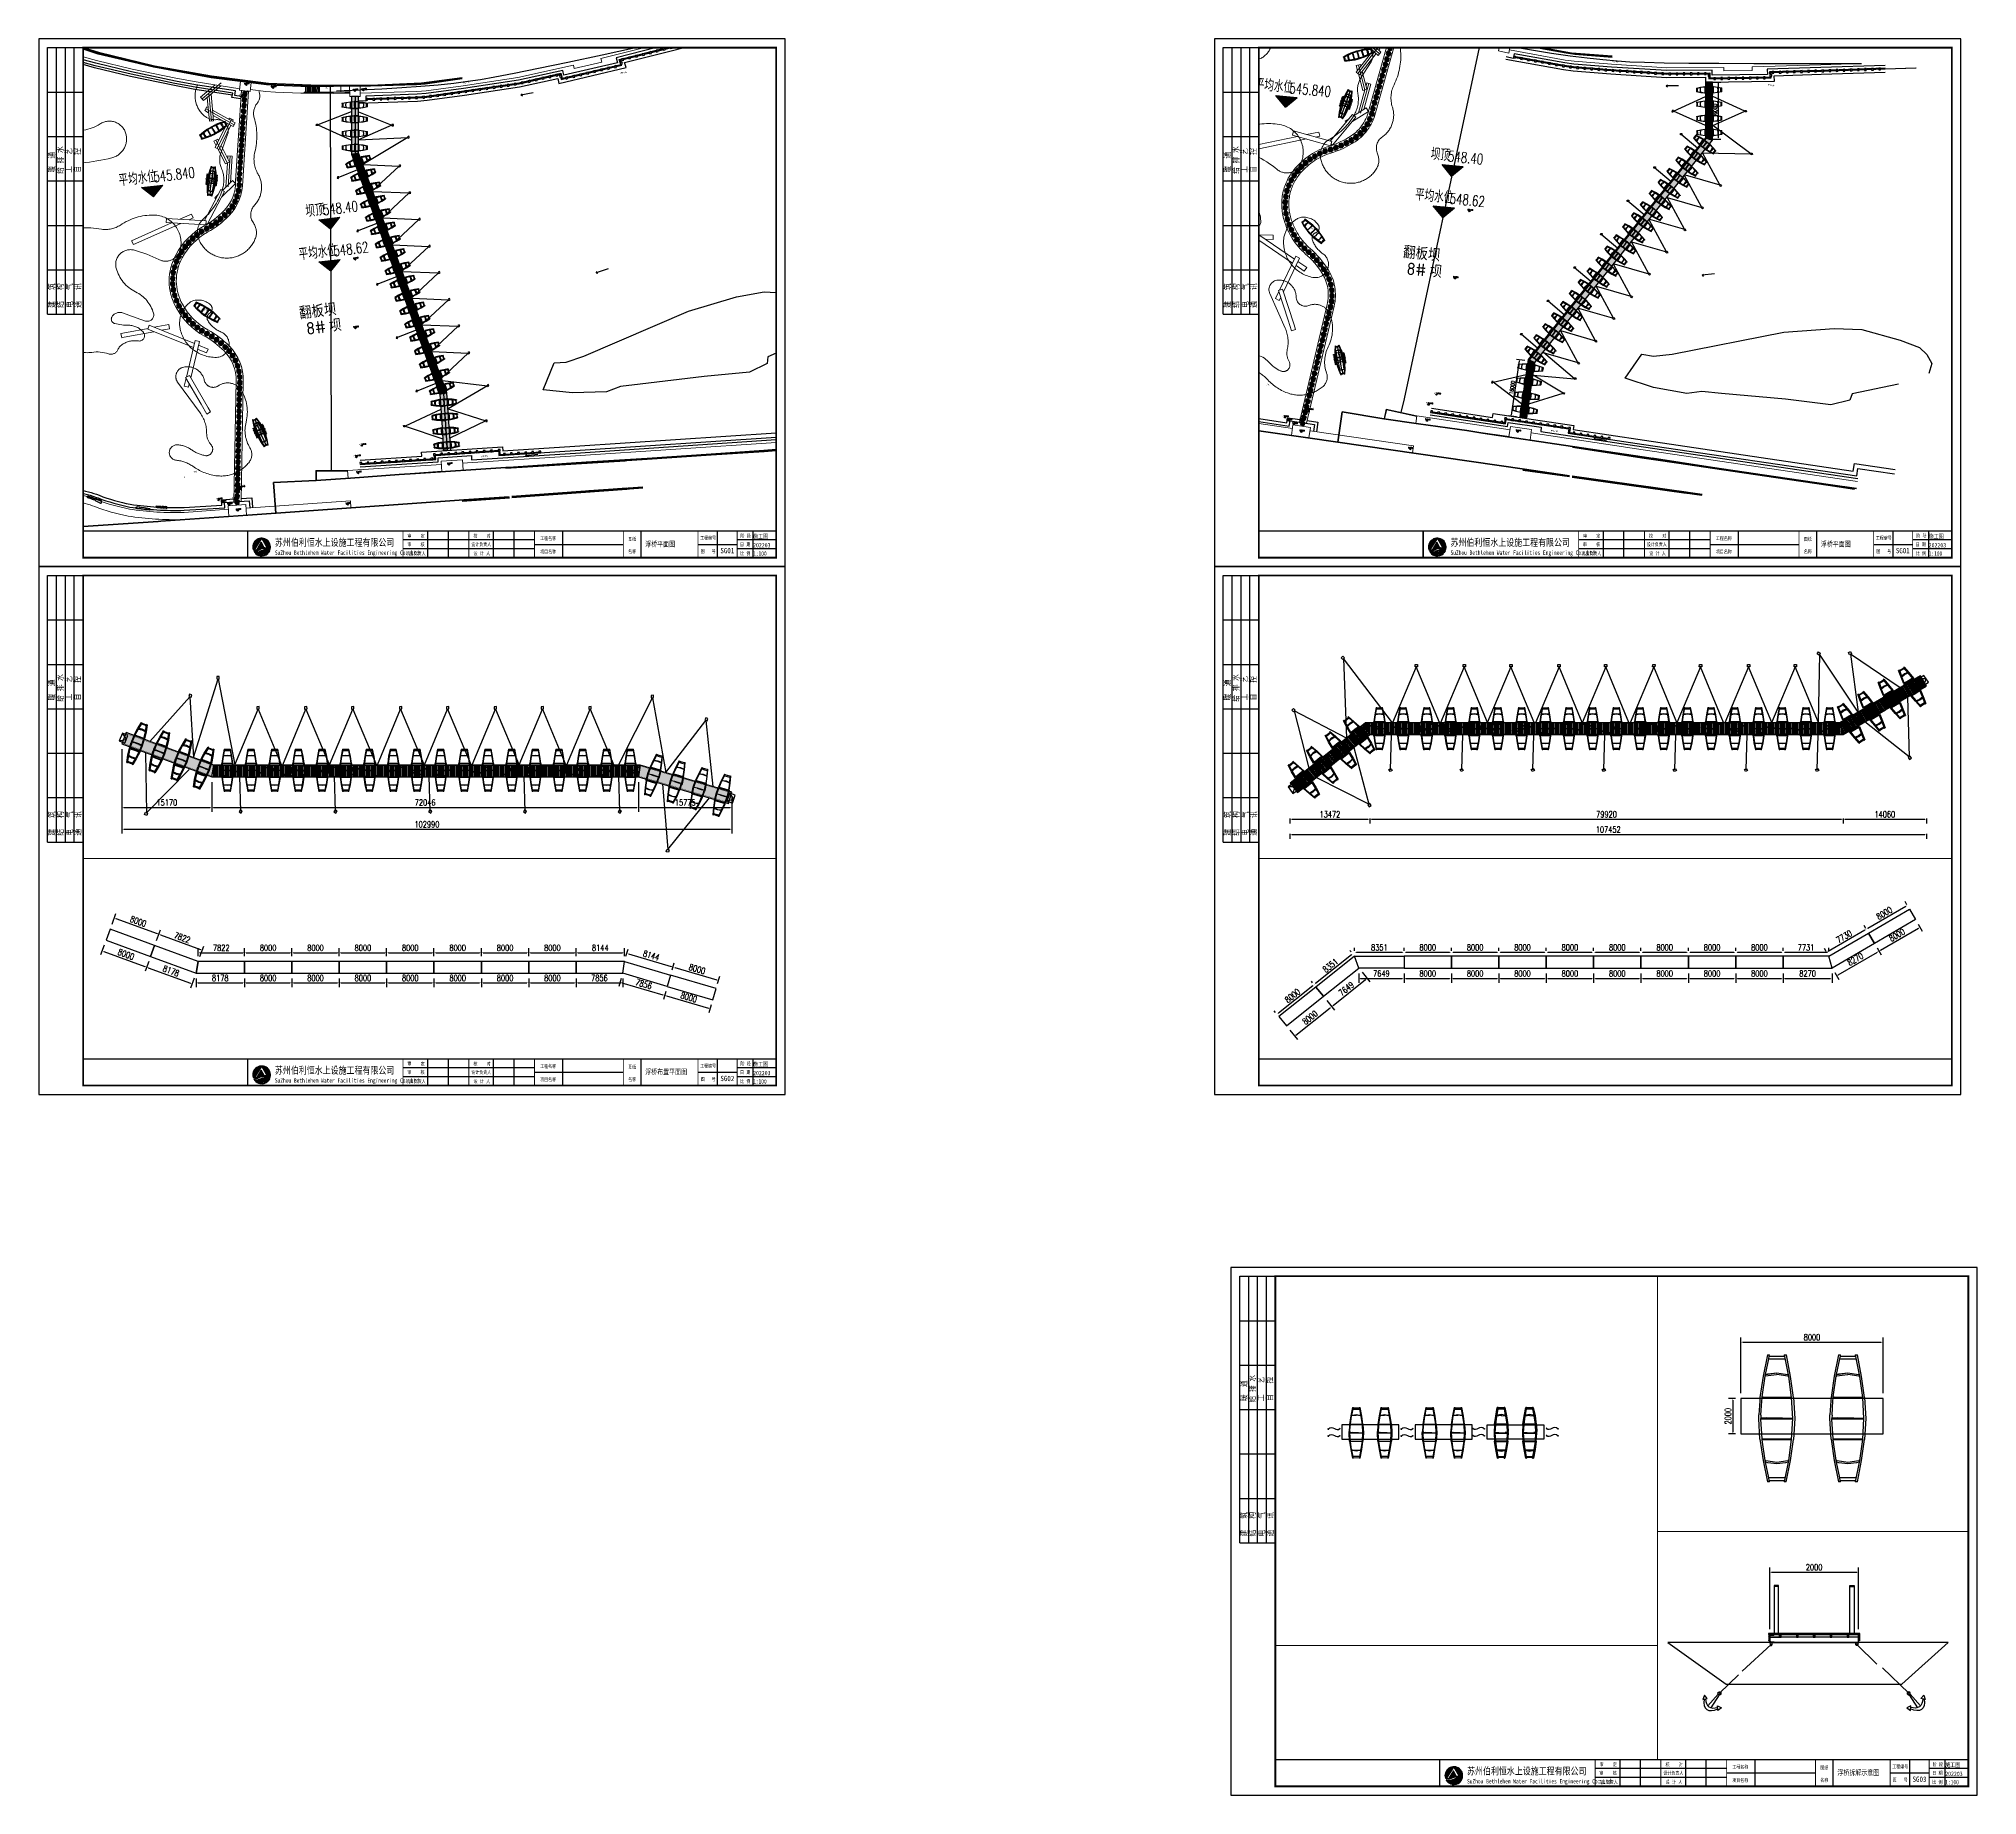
# Paper-space layout '布局' of a CAD drawing. Header units: millimetres. Extents: x 428 to 1519, y -376 to 613.
# The model-space entities are those that its viewports show. They can reach past a viewport. Long polylines and large blocks are cut down to what shows.
import ezdxf

# ---------------------------------------------------------------- set-up
doc = ezdxf.new("R2010")
doc.units = ezdxf.units.MM
doc.header["$LTSCALE"] = 1000
doc.linetypes.add('DASH', pattern=[0.35, 0.25, -0.1])
doc.layers.get('0').update_dxf_attribs({"linetype": 'CONTINUOUS'})
doc.layers.get('DEFPOINTS').update_dxf_attribs({"linetype": 'CONTINUOUS'})
for name, color, linetype in [('0-入水台阶LW', 33, 'CONTINUOUS'), ('0-辅助线LW', 121, 'CONTINUOUS'), ('DIM_ELEV', 3, 'CONTINUOUS'), ('PUB_TEXT', 7, 'CONTINUOUS'), ('SXSS', 5, 'CONTINUOUS'), ('W-BRIDGE_APPROACH引桥', 4, 'CONTINUOUS'), ('W-PLASTIC_RAILINGS塑木栏杆', 6, 'CONTINUOUS'), ('W-STEEL_FRAME钢架', 3, 'CONTINUOUS'), ('W-STEEL_KEEL钢龙骨', 5, 'CONTINUOUS'), ('W-WOOD_FLOOR木地板', 30, 'CONTINUOUS')]:
    doc.layers.add(name, color=color, linetype=linetype)
for name, color, linetype, lineweight in [('0-建筑外轮廓线LW', 161, 'CONTINUOUS', 100), ('0-景观小品LW', 241, 'CONTINUOUS', 30), ('0-景观布局LW', 30, 'CONTINUOUS', 15), ('0-栏杆LW', 50, 'CONTINUOUS', 30), ('0-滩涂LW', 81, 'DASH', 20), ('0-石    景LW', 33, 'CONTINUOUS', 30), ('0-道路中线LW', 1, 'DASH', 18), ('0-铺装分割线LW', 181, 'CONTINUOUS', 9)]:
    doc.layers.add(name, color=color, linetype=linetype, lineweight=lineweight)
doc.styles.add('-宋体', font='', dxfattribs={"width": 0.8})
doc.styles.add('_TCH_DIM', font='SIMPLEX.shx', dxfattribs={"width": 0.7, "bigfont": 'GBCBIG.shx'})
doc.styles.get("Standard").update_dxf_attribs({"font": 'tssdeng.shx', "width": 0.7, "bigfont": 'hztxt.shx'})
doc.styles.add('STANDARD_T3', font='simplex.shx', dxfattribs={"width": 0.7, "bigfont": 'gbcbig.shx'})
doc.styles.add('图框', font='')
doc.styles.add('黑体', font='simhei.ttf', dxfattribs={"width": 0.8})
doc.styles.get('-宋体').set_extended_font_data('SimSun')
doc.styles.get('图框').set_extended_font_data('SimSun')
doc.linetypes.add('84542', pattern='A,0,[173,AAA.SHX,S=1,R=0,X=0,Y=0],2,-0.5,[146,AAA.SHX,S=1,R=0,X=0,Y=0],-0.5,1,[173,AAA.SHX,S=1,R=0,X=0,Y=0],4,[173,AAA.SHX,S=1,R=0,X=0,Y=0],0.5,[150,AAA.SHX,S=1,R=0,X=0,Y=1],3.5', length=12)
doc.dimstyles.new('W&&100', dxfattribs={"dimtxt": 350, "dimasz": 100, "dimexe": 250, "dimexo": 300, "dimgap": 100, "dimtad": 1, "dimdec": 0, "dimzin": 0, "dimdsep": 46, "dimtxsty": 'STANDARD_T3', "dimcen": 0.09, "dimclrd": 1, "dimclre": 1, "dimclrt": 7, "dimazin": 2, "dimtfac": 1, "dimtdec": 0, "dimtix": 1, "dimtmove": 2, "dimatfit": 3, "dimfxl": 100, "dimtolj": 1, "dimtzin": 0, "dimarcsym": 0})
doc.dimstyles.new('W&&300', dxfattribs={"dimtxt": 1050, "dimasz": 300, "dimexe": 750, "dimexo": 900, "dimgap": 300, "dimtad": 1, "dimdec": 0, "dimzin": 0, "dimdsep": 46, "dimtxsty": 'STANDARD_T3', "dimcen": 0.09, "dimclrd": 1, "dimclre": 1, "dimclrt": 7, "dimazin": 2, "dimtfac": 1, "dimtdec": 0, "dimtix": 1, "dimtmove": 2, "dimatfit": 3, "dimfxl": 100, "dimtolj": 1, "dimtzin": 0, "dimarcsym": 0})
doc.dimstyles.new('W&&40', dxfattribs={"dimtxt": 140, "dimasz": 40, "dimexe": 100, "dimexo": 120, "dimgap": 40, "dimtad": 1, "dimdec": 0, "dimzin": 0, "dimdsep": 46, "dimtxsty": 'STANDARD_T3', "dimcen": 0.09, "dimclrd": 1, "dimclre": 1, "dimclrt": 7, "dimazin": 2, "dimtfac": 1, "dimtdec": 0, "dimtix": 1, "dimtmove": 2, "dimatfit": 3, "dimfxl": 100, "dimtolj": 1, "dimtzin": 0, "dimarcsym": 0})
pattern_1 = [(140, (-2598698.724, -1235979.55), (-46.56170769, 12.96176596), [300, -40, 100, -20]), (140, (-2598708.724, -1235952.95), (-1.77726156, -33.23253438), [60, -6.6, 120, -15]), (140, (-2598715.724, -1235969.551), (-88.281976054, 56.58491587), [160, -28, 80, -20])]

# ---------------------------------------------------------------- blocks, each defined once
blk = doc.blocks.new('$TITLEBLK$00000187')
h = blk.add_hatch(color=140)
h.dxf.hatch_style = 1
h.paths.add_polyline_path([(-294.3, 4.5, 0.294083), (-290.9, 4.5, -0.363756), (-285, 4, 1.450144)])
h.paths.add_polyline_path([(-289.5, 10.8), (-286.2, 5.1, 0.101723), (-288.2, 5.6), (-289.8, 8.7), (-292.5, 4.3, -0.081837), (-293.6, 4.4)], flags=16)
h = blk.add_hatch(color=174)
h.paths.add_polyline_path([(-285.1, 3.8, 0.296692), (-289.1, 4.3, -0.04264), (-291.3, 3.4, -0.209747), (-293.9, 3.6, 0.179915), (-291.3, 1.3, 0.169783), (-289.3, 2, -0.05744), (-287.7, 2.7, -0.214092), (-285.8, 2.7, 0.064571)])
h.paths.add_polyline_path([(-288.7, 3, -0.084014), (-290.9, 2.1, -0.271733), (-293, 2.6, 0.071966), (-291.6, 2.6, 0.098278), (-289.8, 3.2, -0.072406), (-288.5, 3.9, -0.088156), (-287, 4.1, -0.181988), (-285.6, 3.5, 0.206106)], flags=16)
blk.add_hatch(color=174).paths.add_polyline_path([(-286.1, 2.4, 0.189728), (-288.2, 1.8, -0.126537), (-290.5, 1.1, 0.245013)])
for p, q in [((-196, 0), (-196, 15)), ((-184.5, 0), (-184.5, 15)), ((-159, 0), (-159, 15)), ((-147.5, 0), (-147.5, 15)), ((-120, 0), (-120, 15)), ((-76, 0), (-76, 15)), ((-33, 0), (-33, 15)), ((-13, 0), (-13, 15)), ((0, 0), (0, 15)), ((-136, 10), (-210, 10)), ((-136, 5), (-210, 5)), ((-136, 7.5), (-86, 7.5)), ((-44, 7.5), (-22, 7.5)), ((0, 10), (-22, 10)), ((0, 5), (-22, 5))]:
    blk.add_line(p, q)
for points, const_width in [([(-297.5, 0), (-297.5, 15), (0, 15)], 0.8), ([(-210, 0), (-210, 15)], 0.5), ([(-173, 0), (-173, 15)], 0.5), ([(-136, 0), (-136, 15)], 0.5), ([(-86, 0), (-86, 15)], 0.5), ([(-44, 0), (-44, 15)], 0.5), ([(-22, 0), (-22, 15)], 0.5)]:
    blk.add_lwpolyline(points, dxfattribs=dict(const_width=const_width))
for points in [[(-294.3, 4.5, 0.294083), (-290.9, 4.5, -0.363756), (-285, 4, 1.450144)], [(-293.6, 4.4), (-289.5, 10.8), (-286.2, 5.1, 0.101723), (-288.2, 5.6), (-289.8, 8.7), (-292.5, 4.3, -0.081837)]]:
    blk.add_lwpolyline(points, format="xyb", close=True)
for points in [[(-293.9, 3.6, 0.209747), (-291.3, 3.4, 0.04264), (-289.1, 4.3, -0.296692), (-285.1, 3.8)], [(-293, 2.6, 0.071966), (-291.6, 2.6, 0.098278), (-289.8, 3.2, -0.072406), (-288.5, 3.9, -0.088156), (-287, 4.1, -0.181988), (-285.6, 3.5, 0.206106), (-288.7, 3, -0.084014), (-290.9, 2.1, -0.271733), (-293, 2.6)], [(-291.3, 1.3, 0.169783), (-289.3, 2, -0.05744), (-287.7, 2.7, -0.214092), (-285.8, 2.7, -0.214092)], [(-290.5, 1.1, 0.126537), (-288.2, 1.8, -0.189728), (-286.1, 2.4, -0.189728)]]:
    blk.add_lwpolyline(points, format="xyb")
for start, end in [(208.4706, 249.2676), (258.5751, 313.6432), (318.8384, 333.6165)]:
    blk.add_arc((-289.5, 6), 5, start, end)
at = {"style": '图框'}
for s, height, width, p in [('苏州伯利恒水上设施工程有限公司', 4, 0.8, (-282.1, 6.6)), ('审    定', 2, 0.8, (-207.5, 11.3)), ('校    对', 2, 0.8, (-170.4, 11.3)), ('工程名称', 2, 0.8, (-132.8, 9.9)), ('图纸', 2, 0.8, (-83.3, 9.5)), ('工程编号', 2, 0.8, (-42.8, 10.1)), ('阶 段', 2, 0.8, (-20.1, 11.3)), ('SuZhou Bethlehem Water Facilities Engineering Co.,Ltd ', 2.5, 0.75, (-282.1, 1.6)), ('项目负责人', 2, 0.8, (-208.5, 1.4)), ('审    核', 2, 0.8, (-207.6, 6.5)), ('设计负责人', 2, 0.8, (-171.6, 6.5)), ('设 计 人', 2, 0.8, (-170.3, 1.4)), ('项目名称', 2, 0.8, (-132.8, 2.4)), ('名称', 2, 0.8, (-83.3, 2.5)), ('图   号', 2, 0.8, (-42.5, 2.6)), ('比 例', 2, 0.8, (-20.3, 1.4)), ('日 期', 2, 0.8, (-20.3, 6.5))]:
    blk.add_text(s, height=height, dxfattribs=dict(at, width=width)).set_placement(p)
for tag, p in [('审定人', (-193.7, 10.9)), ('校对', (-155.5, 10.9)), ('项目负责人', (-195.7, 1.1)), ('审核人', (-193.7, 6)), ('设计负责人', (-158.6, 6.2)), ('设计人', (-156.5, 1.2))]:
    blk.add_attdef(tag, p, '', height=3)
for tag, p, height, style, width in [('工程名称', (-115.7, 9.5), 3, '-宋体', 0.8), ('阶段', (-13, 10.8), 2.5, '黑体', 0.8), ('项目名称', (-115.7, 2), 3, '-宋体', 0.8), ('图名', (-73.7, 6.2), 3, '-宋体', 0.8), ('图号', (-31.4, 2.5), 3, '_TCH_DIM', 0.7), ('比例', (-13, 1.1), 2.5, '黑体', 0.8), ('日期', (-13, 5.8), 2.5, '黑体', 0.8)]:
    blk.add_attdef(tag, p, '', height=height, dxfattribs=dict(style=style, width=width))
blk = doc.blocks.new('$TITLEBLK$00000095')
for p, q in [((-150, 20), (-150, 0)), ((-150, 20), (0, 20)), ((-150, 15), (-75, 15)), ((-125, 20), (-125, 0)), ((-100, 20), (-100, 0)), ((-75, 20), (-75, 0)), ((-75, 20), (-75, 0)), ((-75, 15), (0, 15)), ((-50, 20), (-50, 0)), ((-25, 20), (-25, 0)), ((0, 20), (0, 0)), ((-150, 10), (-75, 10)), ((-150, 5), (-75, 5)), ((-75, 10), (0, 10)), ((-75, 5), (0, 5))]:
    blk.add_line(p, q)
at = {"width": 0.8}
for s, p in [('结   构', (-146.4, 10.9)), ('建   筑', (-146.4, 15.6)), ('给 排 水', (-71, 10.9)), ('暖  通', (-70.3, 15.7)), ('通   讯', (-146.4, 0.9)), ('电   气', (-146.4, 5.6)), ('工   艺', (-70.3, 6.1)), ('自   控', (-70.3, 1.2))]:
    blk.add_text(s, height=3.51, dxfattribs=at).set_placement(p)
blk = doc.blocks.new('TK')
blk.add_lwpolyline([(0, 0), (420, 0), (420, 297), (0, 297)], close=True)
at = {"const_width": 1}
blk.add_lwpolyline([(25, 5), (415, 5), (415, 292), (25, 292)], close=True, dxfattribs=at)
at = {"const_width": 0.8}
blk.add_lwpolyline([(415, 20), (25, 20)], dxfattribs=at)
at = {"rotation": 90}
blk.add_blockref('$TITLEBLK$00000095', (25, 292), dxfattribs=at)
blk = doc.blocks.new('gc086')
for p, q in [((0, 0), (7, 0)), ((7, 0), (6.181, 0.574)), ((7, 0), (6.181, -0.574))]:
    blk.add_line(p, q)
blk = doc.blocks.new('跳蹬2')
at = {"layer": '0-景观小品LW'}
for p, q in [((-0.436, 1.291), (-1.393, 0.312)), ((-0.335, 1.051), (-0.81, 0.554)), ((-0.436, 1.291), (0.436, 1.291)), ((-0.192, 1.052), (-0.335, 1.051)), ((-0.269, 0.937), (-0.321, 0.887)), ((-0.127, 0.787), (-0.269, 0.937)), ((-0.032, 0.882), (-0.192, 1.052)), ((0.032, 0.882), (0.192, 1.052)), ((0.127, 0.787), (0.269, 0.937)), ((0.192, 1.052), (0.335, 1.051)), ((0.269, 0.937), (0.321, 0.887)), ((0.335, 1.051), (0.81, 0.554)), ((1.393, 0.312), (0.436, 1.291)), ((-1.393, 0.312), (-1.393, -0.356)), ((-0.875, 0.493), (-1.195, 0.177)), ((-1.195, 0.177), (-1.008, -0.017)), ((-0.996, 0.179), (-0.885, 0.292)), ((-0.876, 0.051), (-0.996, 0.179)), ((-0.829, 0.234), (-0.889, 0.176)), ((-0.889, 0.176), (-0.805, 0.092)), ((-0.885, 0.292), (-0.829, 0.234)), ((-0.545, 0.045), (-0.876, 0.051)), ((-0.646, 0.248), (-0.875, 0.493)), ((-0.81, 0.554), (-0.508, 0.23)), ((-0.805, 0.092), (-0.646, 0.248)), ((-0.634, 0.557), (-0.415, 0.77)), ((-0.503, 0.421), (-0.634, 0.557)), ((-0.143, 0.468), (-0.545, 0.045)), ((-0.424, 0.656), (-0.523, 0.557)), ((-0.523, 0.557), (-0.447, 0.476)), ((-0.508, 0.23), (-0.253, 0.476)), ((-0.447, 0.476), (-0.503, 0.421)), ((0, 0.455), (-0.455, -0.006)), ((-0.253, 0.476), (-0.424, 0.656)), ((-0.415, 0.77), (-0.143, 0.468)), ((-0.321, 0.887), (0, 0.513)), ((-0.032, 0.882), (-0.127, 0.787)), ((0, 0.798), (-0.082, 0.716)), ((-0.082, 0.716), (0, 0.633)), ((0.321, 0.887), (0, 0.513)), ((0.083, 0.716), (0, 0.798)), ((0, 0.633), (0.083, 0.716)), ((0, 0.455), (0.455, -0.006)), ((0.032, 0.882), (0.127, 0.787)), ((0.415, 0.77), (0.143, 0.468)), ((0.143, 0.468), (0.545, 0.045)), ((0.253, 0.476), (0.424, 0.656)), ((0.508, 0.23), (0.253, 0.476)), ((0.634, 0.557), (0.415, 0.77)), ((0.424, 0.656), (0.523, 0.557)), ((0.523, 0.557), (0.447, 0.476)), ((0.447, 0.476), (0.503, 0.421)), ((0.503, 0.421), (0.634, 0.557)), ((0.81, 0.554), (0.508, 0.23)), ((0.545, 0.045), (0.876, 0.051)), ((0.646, 0.248), (0.875, 0.493)), ((0.805, 0.092), (0.646, 0.248)), ((0.889, 0.176), (0.805, 0.092)), ((0.885, 0.292), (0.829, 0.234)), ((0.829, 0.234), (0.889, 0.176)), ((0.875, 0.493), (1.195, 0.177)), ((0.876, 0.051), (0.996, 0.179)), ((0.996, 0.179), (0.885, 0.292)), ((1.195, 0.177), (1.008, -0.017)), ((1.393, -0.356), (1.393, 0.312)), ((-1.393, -0.356), (-0.47, -1.29)), ((-1.008, -0.017), (-1.185, -0.188)), ((-1.185, -0.188), (-0.901, -0.479)), ((-1.001, -0.192), (-0.867, -0.068)), ((-0.883, -0.312), (-1.001, -0.192)), ((-0.901, -0.479), (-0.655, -0.232)), ((-0.788, -0.095), (-0.884, -0.188)), ((-0.884, -0.188), (-0.82, -0.256)), ((-0.82, -0.256), (-0.883, -0.312)), ((-0.867, -0.068), (-0.547, -0.067)), ((-0.521, -0.223), (-0.841, -0.556)), ((-0.841, -0.556), (-0.381, -1.038)), ((-0.655, -0.232), (-0.788, -0.095)), ((-0.658, -0.546), (-0.523, -0.422)), ((-0.451, -0.759), (-0.658, -0.546)), ((-0.547, -0.067), (-0.171, -0.475)), ((-0.464, -0.486), (-0.54, -0.551)), ((-0.54, -0.551), (-0.449, -0.648)), ((-0.523, -0.422), (-0.464, -0.486)), ((-0.273, -0.477), (-0.521, -0.223)), ((-0.455, -0.006), (0, -0.455)), ((-0.171, -0.475), (-0.451, -0.759)), ((-0.449, -0.648), (-0.273, -0.477)), ((-0.356, -0.862), (0, -0.52)), ((-0.303, -0.922), (-0.356, -0.862)), ((-0.147, -0.768), (-0.303, -0.922)), ((-0.22, -1.042), (-0.052, -0.867)), ((-0.052, -0.867), (-0.147, -0.768)), ((0, -0.635), (-0.083, -0.717)), ((-0.083, -0.717), (0, -0.8)), ((0.455, -0.006), (0, -0.455)), ((0.356, -0.862), (0, -0.52)), ((0.083, -0.717), (0, -0.635)), ((0, -0.8), (0.083, -0.717)), ((0.052, -0.867), (0.147, -0.768)), ((0.22, -1.042), (0.052, -0.867)), ((0.147, -0.768), (0.303, -0.922)), ((0.547, -0.067), (0.171, -0.475)), ((0.171, -0.475), (0.451, -0.759)), ((0.273, -0.477), (0.521, -0.223)), ((0.449, -0.648), (0.273, -0.477)), ((0.303, -0.922), (0.356, -0.862)), ((0.841, -0.556), (0.381, -1.038)), ((0.54, -0.551), (0.449, -0.648)), ((0.451, -0.759), (0.658, -0.546)), ((0.523, -0.422), (0.464, -0.486)), ((0.464, -0.486), (0.54, -0.551)), ((0.47, -1.29), (1.393, -0.356)), ((0.521, -0.223), (0.841, -0.556)), ((0.658, -0.546), (0.523, -0.422)), ((0.867, -0.068), (0.547, -0.067)), ((0.655, -0.232), (0.788, -0.095)), ((0.901, -0.479), (0.655, -0.232)), ((0.788, -0.095), (0.884, -0.188)), ((0.884, -0.188), (0.82, -0.256)), ((0.82, -0.256), (0.883, -0.312)), ((1.001, -0.192), (0.867, -0.068)), ((0.883, -0.312), (1.001, -0.192)), ((1.185, -0.188), (0.901, -0.479)), ((1.008, -0.017), (1.185, -0.188)), ((-0.47, -1.29), (0.47, -1.29)), ((-0.381, -1.038), (-0.22, -1.042)), ((0.381, -1.038), (0.22, -1.042))]:
    blk.add_line(p, q, dxfattribs=at)
blk = doc.blocks.new('*U354')
at = {"layer": '0-景观小品LW', "xscale": 488.5547485516422, "yscale": 488.5547485516422, "zscale": 488.5547485516422, "rotation": 41.3432863680694}
blk.add_blockref('跳蹬2', (994, 1), dxfattribs=at)
blk = doc.blocks.new('*U355')
at = {"layer": '0-滩涂LW', "color": 0, "linetype": 'ByBlock', "lineweight": -2, "transparency": 16777216}
for p, rotation in [((20633, 57972), 259.5662200547932), ((20343, 56398), 259.5662200547932), ((20053, 54824), 259.5662200547932), ((19763, 53251), 259.5662200547932), ((19474, 51677), 259.5662200547932), ((19184, 50104), 259.5662200547932), ((18894, 48530), 259.5662200547932), ((18604, 46957), 259.5662200547932), ((18315, 45383), 259.5662200547932), ((18025, 43810), 259.5662200547932), ((17735, 42236), 259.5662200547932), ((17445, 40663), 259.5662200547932), ((17156, 39089), 259.5662200547932), ((16866, 37515), 259.5662200547932), ((16576, 35942), 259.5662200547932), ((16286, 34368), 259.5662200547932), ((16012, 32793), 263.6063173142585), ((15735, 31218), 256.3804365138881), ((15261, 29691), 249.1545557135176), ((14599, 28235), 241.9286749131473), ((13759, 26875), 234.7027941127768), ((12755, 25631), 227.4769133124065), ((11602, 24523), 220.251032512036), ((10338, 23543), 215.889586652674), ((9013, 22646), 212.2609559199689), ((7633, 21836), 208.6323251872641), ((6206, 21114), 205.0036944545591), ((4738, 20477), 203.4747741152467), ((3299, 19778), 208.3373490499965), ((1925, 18960), 213.1999239847463), ((625, 18028), 218.0624989194961), ((-592, 16990), 222.9250738542461), ((-1716, 15852), 227.7876487889961), ((-2739, 14622), 232.6502237237462), ((-3663, 13316), 237.1192779693588), ((-4455, 11927), 243.5212191462093), ((-5087, 10458), 249.92316032306), ((-5551, 8928), 256.3251014999107), ((-5842, 7355), 262.7270426767613), ((-5955, 5760), 269.128983853612), ((-5890, 4162), 275.5309250304626), ((-5647, 2582), 281.9328662073133), ((-5230, 1038), 288.334807384164), ((-4655, -455), 293.1084763516806), ((-3965, -1898), 297.9710512844581), ((-3156, -3277), 302.8336262172353), ((-2232, -4583), 307.6962011500127), ((-1202, -5806), 312.5587760827901), ((-71, -6938), 317.4213510155674), ((1152, -7969), 322.283925948345), ((2437, -8922), 322.4613041464519), ((3674, -9937), 318.8326734137308), ((4844, -11027), 315.2040426810098), ((5943, -12190), 311.5754119482885), ((6966, -13420), 307.9368295747852), ((7868, -14740), 300.7109487740641), ((8596, -16164), 293.485067973343), ((9140, -17667), 286.259187172622), ((9490, -19228), 279.0333063719008), ((9641, -20819), 271.8074255711798), ((9590, -22417), 264.5815447704586), ((9380, -24003), 261.9968619867269), ((9158, -25588), 261.9968619867269), ((8935, -27172), 261.9968619867269), ((8712, -28757), 261.9968619867269), ((8489, -30341), 261.9968619867269), ((8266, -31926), 261.9968619867269), ((8044, -33510), 261.9968619867269), ((7821, -35094), 261.9968619867269), ((7598, -36679), 261.9968619867269), ((7375, -38263), 261.9968619867269), ((7153, -39848), 261.9968619867269), ((6930, -41432), 261.9968619867269), ((6707, -43016), 261.9968619867269), ((6484, -44601), 261.9968619867269), ((6262, -46185), 261.9968619867269), ((6039, -47770), 261.9968619867269), ((5816, -49354), 261.9968619867269), ((5593, -50939), 261.9968619867269), ((5371, -52523), 261.9968619867269), ((5148, -54107), 261.9968619867269), ((4925, -55692), 261.9968619867269)]:
    blk.add_blockref('*U354', p, dxfattribs=dict(at, rotation=rotation))
blk = doc.blocks.new('船2')
for p, q in [((-3692, 617), (-3692, 1246)), ((-3444, 1246), (-3692, 1246)), ((-3444, 982), (-3444, 1246)), ((-2841, 1328), (-3090, 1328)), ((-3090, 1328), (-3090, 982)), ((-2841, 982), (-2841, 1328)), ((-2227, 1328), (-2476, 1328)), ((-2476, 1328), (-2476, 982)), ((-2227, 982), (-2227, 1328)), ((-1564, 1435), (-1813, 1435)), ((-1813, 1435), (-1813, 982)), ((-1564, 982), (-1564, 1435)), ((-1013, 1328), (-1262, 1328)), ((-1262, 1328), (-1262, 982)), ((-1013, 982), (-1013, 1328)), ((-603, 982), (-603, 1328)), ((-354, 1328), (-603, 1328)), ((-354, 982), (-354, 1328)), ((68, 982), (68, 1328)), ((317, 1328), (68, 1328)), ((317, 760), (317, 1328)), ((-4877, 389), (-3213, 637)), ((-4863, 378), (-2785, 687)), ((-3692, 617), (-4829, 453)), ((-3444, 653), (-3692, 617)), ((-3090, 982), (-3444, 982)), ((-3444, 846), (-3444, 982)), ((-3444, 653), (-3444, 846)), ((-3444, 846), (-3090, 846)), ((-3090, 704), (-3444, 653)), ((-3214, 635), (-3213, 637)), ((-3213, 637), (-2799, 699)), ((-3213, 637), (-3213, 637)), ((-3213, 637), (-3213, 637)), ((-3213, 637), (-3213, 637)), ((-3213, 637), (-3212, 635)), ((-3090, 982), (-3090, 846)), ((-3090, 846), (-3090, 704)), ((-2932, 727), (-3090, 704)), ((-2932, 727), (-2841, 733)), ((-2476, 982), (-2841, 982)), ((-2841, 846), (-2841, 982)), ((-2841, 846), (-2476, 846)), ((-2841, 733), (-2841, 846)), ((-2841, 733), (-2476, 756)), ((-2799, 699), (-2408, 728)), ((-2785, 687), (-706, 840)), ((-2476, 982), (-2476, 846)), ((-2476, 846), (-2476, 756)), ((-2476, 756), (-2227, 772)), ((-2410, 726), (-2408, 728)), ((-2408, 728), (-2401, 736)), ((-2408, 728), (-2399, 728)), ((-2401, 736), (-2399, 728)), ((-2399, 728), (-1051, 828)), ((-2399, 728), (-2399, 726)), ((-1813, 982), (-2227, 982)), ((-2227, 846), (-2227, 982)), ((-2227, 846), (-1813, 846)), ((-2227, 772), (-2227, 846)), ((-2227, 772), (-1813, 799)), ((-1051, 655), (-2131, 579)), ((-1813, 982), (-1813, 846)), ((-1813, 846), (-1813, 799)), ((-1813, 799), (-1564, 815)), ((-1262, 982), (-1564, 982)), ((-1564, 846), (-1564, 982)), ((-1564, 846), (-1262, 846)), ((-1564, 815), (-1564, 846)), ((-1564, 815), (-1262, 834)), ((-1262, 982), (-1262, 846)), ((-1262, 834), (-1051, 848)), ((-1262, 846), (-1262, 834)), ((-1051, 848), (-1051, 828)), ((-1051, 848), (-1013, 846)), ((-1051, 828), (-908, 839)), ((-693, 680), (-1051, 655)), ((-1051, 655), (-1051, 586)), ((-603, 982), (-1013, 982)), ((-1013, 846), (-1013, 982)), ((-1013, 846), (-1013, 846)), ((-1013, 846), (-815, 846)), ((-1013, 846), (-908, 839)), ((-908, 839), (-815, 846)), ((-815, 846), (-721, 853)), ((-721, 853), (-713, 846)), ((-713, 846), (-603, 846)), ((-713, 846), (-706, 840)), ((-706, 840), (-705, 826)), ((-705, 826), (-603, 819)), ((-705, 826), (-693, 680)), ((-603, 982), (-603, 846)), ((-603, 819), (-603, 846)), ((-603, 819), (-354, 803)), ((68, 982), (-354, 982)), ((-354, 846), (-354, 982)), ((-354, 846), (68, 846)), ((-354, 803), (-354, 846)), ((-354, 803), (-269, 798)), ((-269, 798), (-246, 796)), ((-246, 796), (68, 776)), ((68, 982), (68, 846)), ((68, 776), (68, 846)), ((68, 776), (317, 760)), ((317, 760), (830, 727)), ((2727, 453), (830, 727)), ((-4829, 453), (-6826, 8)), ((-6826, -252), (-6826, 8)), ((-6395, -155), (-4998, 159)), ((-5041, -35), (-4998, 159)), ((-5036, -35), (-4993, 160)), ((-4998, 159), (-4993, 160)), ((-4993, 160), (-4829, 197)), ((-4865, 242), (-4877, 389)), ((-4877, 389), (-4863, 378)), ((-4852, 231), (-4865, 242)), ((-4863, 378), (-4852, 231)), ((-4124, 337), (-4852, 231)), ((-4829, 197), (-4131, 297)), ((-4131, 297), (-4132, 329)), ((-4124, -31), (-4131, 297)), ((-4016, 352), (-4124, 337)), ((-2772, 533), (-4016, 352)), ((-4007, 314), (-3993, 316)), ((-3993, 316), (-2932, 468)), ((-3993, 316), (-3989, -22)), ((-3989, -22), (-2936, 48)), ((-2247, 71), (-2936, 48)), ((-2932, 468), (-2254, 510)), ((-2255, 570), (-2772, 533)), ((-2131, 579), (-2255, 570)), ((-2254, 510), (-2255, 570)), ((-2247, 71), (-2254, 510)), ((-2245, -7), (-2247, 71)), ((-2118, 519), (-2116, 519)), ((-2116, 519), (-1051, 586)), ((-2116, 519), (-2111, 76)), ((-1051, 111), (-2111, 76)), ((-2111, 76), (-2110, -32)), ((-1051, 586), (-348, 542)), ((-1051, 586), (-1051, 134)), ((-1051, 134), (-1051, 111)), ((-1051, 111), (-340, 87)), ((-1051, 111), (-1051, -735)), ((-340, 87), (-348, 542)), ((-340, 37), (-340, 87)), ((-330, -732), (-340, 37)), ((-209, 533), (830, 468)), ((-209, 533), (-205, 83)), ((-205, 83), (835, 48)), ((-205, 83), (-204, 11)), ((-204, 11), (-198, -823)), ((830, 468), (2727, 197)), ((835, 48), (2781, -81)), ((4725, 8), (2727, 453)), ((2727, 197), (2891, 160)), ((2891, 160), (2934, -35)), ((2891, 160), (2896, 159)), ((2896, 159), (2939, -35)), ((2896, 159), (4293, -155)), ((4725, 8), (4725, -252)), ((-6826, -252), (-6642, -211)), ((-6642, -211), (-6395, -155)), ((-6642, -826), (-6642, -211)), ((-6394, -826), (-6395, -155)), ((-5138, -826), (-5041, -35)), ((-5134, -825), (-5036, -35)), ((-5041, -35), (-5036, -35)), ((-4984, -826), (-4883, -81)), ((-4884, -81), (-4893, -72)), ((-4884, -81), (-4883, -81)), ((-4883, -81), (-4124, -31)), ((-4122, -136), (-4124, -31)), ((-4111, -823), (-4122, -136)), ((-3989, -22), (-3987, -162)), ((-3987, -162), (-3981, -737)), ((-2235, -739), (-2245, -7)), ((-2110, -32), (-2105, -739)), ((2882, -826), (2781, -81)), ((2781, -81), (2782, -81)), ((2791, -72), (2782, -81)), ((2934, -35), (2939, -35)), ((2934, -35), (3032, -825)), ((2939, -35), (3037, -826)), ((4293, -155), (4292, -826)), ((4293, -155), (4541, -211)), ((4541, -211), (4541, -826)), ((4541, -211), (4725, -252)), ((-6642, -826), (-6394, -826)), ((-6642, -1440), (-6642, -826)), ((-6395, -1496), (-6394, -826)), ((-6394, -826), (-5138, -826)), ((-5138, -826), (-5134, -825)), ((-5102, -826), (-5138, -826)), ((-5041, -1616), (-5138, -826)), ((-5134, -826), (-5138, -826)), ((-5134, -825), (-5102, -826)), ((-5036, -1616), (-5134, -826)), ((-5102, -826), (-5134, -826)), ((-4984, -825), (-5102, -826)), ((-5102, -826), (-5102, -826)), ((-5102, -826), (-4984, -826)), ((-4984, -826), (-4111, -826)), ((-4984, -826), (-4883, -1570)), ((-4111, -826), (-4111, -823)), ((-4106, -1622), (-4111, -826)), ((-4016, -737), (-3981, -737)), ((-3981, -834), (-4016, -834)), ((-3981, -834), (-3984, -1630)), ((-3981, -737), (-2235, -739)), ((-3035, -826), (-3981, -834)), ((-3035, -826), (-2104, -826)), ((-2235, -739), (-2152, -739)), ((-2234, -826), (-2230, -1723)), ((-2152, -739), (-2105, -739)), ((-2107, -1727), (-2104, -826)), ((-2105, -739), (-1051, -735)), ((-2104, -826), (-1051, -826)), ((-1051, -735), (-330, -732)), ((-1051, -824), (-1051, -826)), ((-769, -826), (-1051, -824)), ((-1051, -826), (-769, -826)), ((-1051, -826), (-1051, -1762)), ((-328, -828), (-769, -826)), ((-330, -732), (-273, -732)), ((-273, -828), (-328, -828)), ((-328, -828), (-325, -1738)), ((-198, -826), (-201, -1734)), ((-198, -823), (-198, -826)), ((2882, -826), (-198, -826)), ((2882, -826), (2781, -1570)), ((3000, -826), (2882, -825)), ((2882, -826), (3000, -826)), ((3032, -826), (2934, -1616)), ((3037, -826), (2939, -1616)), ((3000, -826), (3032, -825)), ((3037, -826), (3000, -826)), ((3032, -826), (3000, -826)), ((3000, -826), (3000, -826)), ((3032, -825), (3037, -826)), ((3037, -826), (3032, -826)), ((3037, -826), (4292, -826)), ((4292, -826), (4541, -826)), ((4292, -826), (4293, -1496)), ((4541, -826), (4541, -1440)), ((-6826, -1659), (-6826, -1399)), ((-6642, -1440), (-6826, -1399)), ((-6826, -1659), (-4829, -2105)), ((-6395, -1496), (-6642, -1440)), ((-4998, -1810), (-6395, -1496)), ((-4998, -1810), (-5041, -1616)), ((-5036, -1616), (-5041, -1616)), ((-4993, -1811), (-5036, -1616)), ((-4993, -1811), (-4998, -1810)), ((-4865, -1840), (-4993, -1811)), ((-4893, -1579), (-4884, -1570)), ((-4883, -1570), (-4884, -1570)), ((-4106, -1622), (-4883, -1570)), ((-4865, -1840), (-4852, -1829)), ((-4852, -1829), (-4863, -1976)), ((-4852, -1829), (-4104, -1938)), ((-4104, -1938), (-4106, -1622)), ((-3984, -1630), (-3986, -1955)), ((-2936, -1699), (-3984, -1630)), ((-2230, -1723), (-2936, -1699)), ((-2228, -2163), (-2230, -1723)), ((-2107, -1727), (-2109, -2170)), ((-1051, -1762), (-2107, -1727)), ((-1051, -1762), (-325, -1738)), ((-1051, -2237), (-1051, -1762)), ((-322, -2191), (-325, -1738)), ((-201, -1734), (-203, -2184)), ((-201, -1734), (835, -1699)), ((2781, -1570), (835, -1699)), ((2727, -2105), (4725, -1659)), ((2891, -1811), (2727, -1848)), ((2782, -1570), (2781, -1570)), ((2782, -1570), (2791, -1579)), ((2934, -1616), (2891, -1811)), ((2896, -1810), (2891, -1811)), ((4293, -1496), (2896, -1810)), ((2939, -1616), (2896, -1810)), ((2939, -1616), (2934, -1616)), ((4541, -1440), (4293, -1496)), ((4725, -1399), (4541, -1440)), ((4725, -1399), (4725, -1659)), ((-4877, -1988), (-4865, -1841)), ((-4863, -1976), (-4877, -1988)), ((-3213, -2235), (-4877, -1988)), ((-4865, -1841), (-4865, -1840)), ((-2785, -2285), (-4863, -1976)), ((-4829, -2105), (-3692, -2268)), ((-4104, -1938), (-3986, -1955)), ((-3986, -1955), (-2808, -2126)), ((-3692, -2897), (-3692, -2268)), ((-3692, -2268), (-3444, -2304)), ((-3444, -2497), (-3444, -2304)), ((-3444, -2304), (-3090, -2355)), ((-3213, -2235), (-3214, -2233)), ((-3213, -2236), (-3212, -2234)), ((-3213, -2236), (-3213, -2235)), ((-3213, -2236), (-3213, -2235)), ((-3213, -2236), (-3213, -2236)), ((-2799, -2297), (-3213, -2236)), ((-3090, -2355), (-2932, -2378)), ((-3090, -2355), (-3090, -2497)), ((-2932, -2378), (-2841, -2384)), ((-2841, -2497), (-2841, -2384)), ((-2841, -2384), (-2476, -2407)), ((-2228, -2163), (-2808, -2126)), ((-2808, -2126), (-2772, -2132)), ((-2408, -2326), (-2799, -2297)), ((-706, -2439), (-2785, -2285)), ((-2772, -2132), (-2228, -2170)), ((-2476, -2407), (-2476, -2497)), ((-2476, -2407), (-2227, -2423)), ((-2408, -2326), (-2410, -2324)), ((-2401, -2334), (-2408, -2326)), ((-2399, -2327), (-2408, -2326)), ((-2399, -2327), (-2401, -2334)), ((-2399, -2325), (-2399, -2327)), ((-1051, -2427), (-2399, -2327)), ((-2228, -2170), (-2228, -2163)), ((-2228, -2170), (-2118, -2178)), ((-2227, -2423), (-1813, -2450)), ((-2227, -2497), (-2227, -2423)), ((-2118, -2178), (-1051, -2253)), ((-2109, -2170), (-2117, -2170)), ((-1051, -2237), (-2109, -2170)), ((-322, -2191), (-1051, -2237)), ((-1051, -2237), (-1051, -2253)), ((-1051, -2253), (-693, -2279)), ((-1051, -2427), (-1051, -2499)), ((-721, -2451), (-1051, -2427)), ((-706, -2439), (-721, -2451)), ((-693, -2279), (-706, -2439)), ((-237, -2447), (68, -2427)), ((830, -2119), (-203, -2184)), ((68, -2427), (317, -2411)), ((68, -2497), (68, -2427)), ((317, -2411), (830, -2378)), ((317, -2979), (317, -2411)), ((2727, -1848), (830, -2119)), ((830, -2378), (2727, -2105)), ((-3444, -2897), (-3692, -2897)), ((-3090, -2497), (-3444, -2497)), ((-3444, -2633), (-3444, -2497)), ((-3444, -2633), (-3090, -2633)), ((-3444, -2897), (-3444, -2633)), ((-3090, -2497), (-3090, -2633)), ((-3090, -2633), (-3090, -2979)), ((-3090, -2979), (-2841, -2979)), ((-2476, -2497), (-2841, -2497)), ((-2841, -2633), (-2841, -2497)), ((-2841, -2633), (-2476, -2633)), ((-2841, -2979), (-2841, -2633)), ((-2476, -2497), (-2476, -2633)), ((-2476, -2633), (-2476, -2979)), ((-2476, -2979), (-2227, -2979)), ((-1813, -2497), (-2227, -2497)), ((-2227, -2633), (-2227, -2497)), ((-2227, -2633), (-1813, -2633)), ((-2227, -2979), (-2227, -2633)), ((-1813, -2497), (-1813, -2450)), ((-1813, -2450), (-1564, -2466)), ((-1813, -2497), (-1813, -2633)), ((-1813, -3086), (-1813, -2633)), ((-1564, -2497), (-1564, -2466)), ((-1564, -2466), (-1262, -2486)), ((-1262, -2497), (-1564, -2497)), ((-1564, -2633), (-1564, -2497)), ((-1564, -2633), (-1262, -2633)), ((-1564, -3086), (-1564, -2633)), ((-1262, -2486), (-1262, -2497)), ((-1262, -2486), (-1051, -2499)), ((-1262, -2497), (-1262, -2633)), ((-1262, -2633), (-1262, -2979)), ((-1262, -2979), (-1013, -2979)), ((-1013, -2497), (-1051, -2499)), ((-603, -2470), (-1013, -2497)), ((-603, -2497), (-1013, -2497)), ((-1013, -2633), (-1013, -2497)), ((-1013, -2497), (-1013, -2497)), ((-1013, -2633), (-603, -2633)), ((-1013, -2979), (-1013, -2633)), ((-354, -2454), (-603, -2470)), ((-603, -2497), (-603, -2470)), ((-603, -2497), (-603, -2633)), ((-603, -2979), (-603, -2633)), ((-603, -2979), (-354, -2979)), ((-354, -2454), (-239, -2447)), ((-354, -2497), (-354, -2454)), ((68, -2497), (-354, -2497)), ((-354, -2633), (-354, -2497)), ((-354, -2633), (68, -2633)), ((-354, -2979), (-354, -2633)), ((-239, -2447), (-237, -2448)), ((-237, -2447), (-239, -2447)), ((-237, -2448), (-237, -2447)), ((68, -2497), (68, -2633)), ((68, -2979), (68, -2633)), ((68, -2979), (317, -2979)), ((-1813, -3086), (-1564, -3086))]:
    blk.add_line(p, q)
for points in [[(-348, 542), (-209, 533)], [(-4016, -737), (-4016, -834)], [(-273, -828), (-273, -732)], [(-203, -2184), (-322, -2191)]]:
    blk.add_lwpolyline(points)
blk = doc.blocks.new('船1')
for p, q in [((915, 4846), (-424, 3435)), ((-269, 3335), (1073, 4744)), ((825, 4478), (827, 4477)), ((827, 4477), (1438, 4082)), ((915, 4846), (1073, 4744)), ((997, 4659), (1000, 4657)), ((2137, 3925), (1000, 4657)), ((1438, 4082), (2047, 3691)), ((2047, 3691), (1537, 2373)), ((1631, 2112), (2336, 3931)), ((2137, 3925), (2047, 3691)), ((2178, 4032), (2137, 3925)), ((2178, 4032), (2336, 3931)), ((-424, 3435), (-1664, 1996)), ((-1507, 1894), (-269, 3335)), ((-260, 3340), (-257, 3338)), ((-257, 3338), (-219, 3318)), ((691, 2903), (-219, 3318)), ((-154, 3451), (58, 3372)), ((-146, 3455), (64, 3377)), ((58, 3372), (64, 3377)), ((58, 3372), (771, 3029)), ((64, 3377), (776, 3033)), ((776, 3033), (771, 3029)), ((776, 3033), (1385, 2526)), ((1420, 2269), (691, 2903)), ((771, 3029), (1379, 2521)), ((1385, 2526), (1379, 2521)), ((1379, 2521), (1534, 2365)), ((1385, 2526), (1537, 2373)), ((-2768, 484), (-1664, 1996)), ((-2609, 382), (-1507, 1894)), ((-1525, 1856), (-1528, 1858)), ((-1493, 1836), (-1525, 1856)), ((-428, 1150), (-1493, 1836)), ((-1467, 1934), (-1441, 1917)), ((-1441, 1917), (-376, 1231)), ((1475, 2212), (713, 532)), ((846, 379), (1631, 2112)), ((1445, 2246), (1420, 2269)), ((1445, 2246), (1446, 2246)), ((1446, 2246), (1479, 2221)), ((1479, 2221), (1475, 2212)), ((1534, 2365), (1479, 2221)), ((1537, 2373), (1534, 2365)), ((-376, 1231), (689, 545)), ((598, 489), (-428, 1150)), ((-3684, -1152), (-2768, 484)), ((-3526, -1254), (-2609, 382)), ((-2618, 346), (-2621, 348)), ((-2568, 314), (-2618, 346)), ((-2568, 428), (-2516, 395)), ((-1883, -128), (-2568, 314)), ((-2516, 395), (-1825, -51)), ((669, 443), (-192, -1100)), ((846, 379), (-64, -1258)), ((625, 471), (598, 489)), ((637, 464), (625, 471)), ((669, 443), (637, 464)), ((689, 480), (669, 443)), ((689, 545), (712, 530)), ((712, 530), (689, 480)), ((713, 532), (712, 530)), ((-3684, -1152), (-4479, -2886)), ((-3494, -1207), (-3459, -1230)), ((-325, -1131), (-659, -916)), ((-601, -839), (-241, -1071)), ((-397, -1393), (-244, -1184)), ((-292, -1152), (-325, -1131)), ((-244, -1184), (-292, -1152)), ((-292, -1152), (-292, -1152)), ((-244, -1184), (-223, -1155)), ((-241, -1071), (-193, -1102)), ((-193, -1102), (-223, -1155)), ((-192, -1100), (-193, -1102)), ((-4324, -2987), (-3526, -1254)), ((-3536, -1295), (-3538, -1293)), ((-3511, -1311), (-3536, -1295)), ((-2446, -1997), (-3511, -1311)), ((-3459, -1230), (-2394, -1916)), ((-64, -1258), (-243, -1502)), ((-1430, -2651), (-2446, -1997)), ((-2394, -1916), (-1329, -2602)), ((-4479, -2886), (-5213, -4708)), ((-5055, -4809), (-4324, -2987)), ((-4285, -3020), (-4322, -2992)), ((-4285, -3020), (-3530, -3677)), ((-1357, -2698), (-2580, -4110)), ((-2424, -4210), (-1173, -2769)), ((-1400, -2670), (-1430, -2651)), ((-1381, -2683), (-1400, -2670)), ((-1357, -2698), (-1381, -2683)), ((-1330, -2668), (-1357, -2698)), ((-1297, -2622), (-1330, -2668)), ((-1329, -2602), (-1297, -2622)), ((-1295, -2621), (-1297, -2622)), ((-1158, -2433), (-1295, -2621)), ((-1173, -2769), (-990, -2521)), ((-4219, -3295), (-4378, -3135)), ((-4218, -3300), (-4377, -3140)), ((-4218, -3300), (-4219, -3295)), ((-3611, -3803), (-4219, -3295)), ((-3611, -3806), (-4218, -3300)), ((-3792, -5623), (-2424, -4210)), ((-2693, -4226), (-3688, -5251)), ((-3611, -3806), (-3611, -3803)), ((-2898, -4146), (-3611, -3803)), ((-2898, -4150), (-3611, -3806)), ((-3530, -3677), (-3523, -3681)), ((-3523, -3681), (-3504, -3689)), ((-3504, -3689), (-2621, -4092)), ((-2898, -4146), (-2898, -4150)), ((-2690, -4223), (-2898, -4146)), ((-2693, -4226), (-2898, -4150)), ((-2690, -4223), (-2693, -4226)), ((-2582, -4113), (-2690, -4223)), ((-2582, -4113), (-2621, -4092)), ((-2581, -4111), (-2582, -4113)), ((-2580, -4110), (-2581, -4111)), ((-5055, -4809), (-5213, -4708)), ((-5001, -4700), (-5005, -4697)), ((-3863, -5432), (-5001, -4700)), ((-4908, -4465), (-4910, -4464)), ((-4297, -4858), (-4908, -4465)), ((-3688, -5251), (-4297, -4858)), ((-3863, -5432), (-3950, -5521)), ((-3688, -5251), (-3863, -5432)), ((-3792, -5623), (-3950, -5521))]:
    blk.add_line(p, q)
for points in [[(-1883, -128), (-659, -916)], [(-1825, -51), (-601, -839)], [(-397, -1393), (-1158, -2433)], [(-990, -2521), (-243, -1502)]]:
    blk.add_lwpolyline(points)
blk = doc.blocks.new('ZHUDUN')
at = {"linetype": 'Continuous'}
blk.add_wipeout([(0, 0), (0.432, -0.251), (0.683, 0.181), (0.251, 0.432)], dxfattribs=at).dxf.layer = '0-景观布局LW'
at = {"layer": '0-栏杆LW', "linetype": 'Continuous'}
blk.add_lwpolyline([(0, 0), (0.432, -0.251), (0.683, 0.181), (0.251, 0.432)], close=True, dxfattribs=at)
blk = doc.blocks.new('*U32')
at = {"layer": '0-铺装分割线LW', "linetype": 'Continuous', "rotation": 30.12903871182491}
blk.add_blockref('ZHUDUN', (0, 0), dxfattribs=at)
blk = doc.blocks.new('铁链子栏杆')
at = {"layer": '0-栏杆LW', "linetype": 'Continuous', "flags": 128}
for points in [[(-426.433, -58.317), (-405.336, -58.441), (-405.329, -57.278), (-387.054, -57.359), (-387.061, -58.557), (-375.474, -58.62)], [(-426.432, -58.257), (-405.396, -58.381), (-405.389, -57.217), (-386.994, -57.299), (-387.001, -58.497), (-375.473, -58.56)]]:
    blk.add_lwpolyline(points, dxfattribs=at)
at = {"layer": '0-入水台阶LW', "color": 0, "linetype": 'ByBlock', "lineweight": -2, "transparency": 16777216}
for p, rotation in [((-405.11, -57.479), 89.66336680745165), ((-403.591, -57.505), 359.7451434252209), ((-401.591, -57.514), 359.7451434252209), ((-399.591, -57.523), 359.7451434252209), ((-397.591, -57.532), 359.7451434252209), ((-395.591, -57.541), 359.7451434252209), ((-393.591, -57.55), 359.7451434252209), ((-391.591, -57.559), 359.7451434252209), ((-389.591, -57.568), 359.7451434252209), ((-387.341, -57.578), 359.7451434252209), ((-426.434, -58.537), 359.6633668047719), ((-424.434, -58.549), 359.6633668047719), ((-422.434, -58.561), 359.6633668047719), ((-420.434, -58.572), 359.6633668047719), ((-418.434, -58.584), 359.6633668047719), ((-416.434, -58.596), 359.6633668047719), ((-414.434, -58.608), 359.6633668047719), ((-412.434, -58.619), 359.6633668047719), ((-410.434, -58.631), 359.6633668047719), ((-408.434, -58.643), 359.6633668047719), ((-406.434, -58.655), 359.6633668047719), ((-385.995, -58.773), 359.6860516338738), ((-383.975, -58.792), 359.6860516338738), ((-381.975, -58.803), 359.6860516338738), ((-379.975, -58.814), 359.6860516338738), ((-377.975, -58.825), 359.6860516338738), ((-375.975, -58.836), 359.6860516338738)]:
    blk.add_blockref('*U32', p, dxfattribs=dict(at, rotation=rotation))
blk = doc.blocks.new('*U352')
at = {"layer": '0-铺装分割线LW', "linetype": 'Continuous', "xscale": 1000, "yscale": 1000, "zscale": 1000, "rotation": 30.32821143938624}
blk.add_blockref('ZHUDUN', (2, -502), dxfattribs=at)
blk = doc.blocks.new('*U353')
at = {"layer": '0-石    景LW', "color": 0, "linetype": 'ByBlock', "lineweight": -2, "transparency": 16777216}
for p, rotation in [((154709, 57897), 7.323919922611289), ((156692, 58152), 7.323919922611289), ((150741, 57387), 7.323919922611289), ((152725, 57642), 7.323919922611289), ((146774, 56878), 7.323919922611289), ((148757, 57133), 7.323919922611289), ((144790, 56623), 7.323919922611289), ((140823, 56113), 7.323919922611289), ((142806, 56368), 7.323919922611289), ((136855, 55608), 7.238907058699729), ((138839, 55860), 7.238907058699729), ((134871, 55356), 7.238907058699729), ((130902, 54852), 7.238907058699729), ((132887, 55104), 7.238907058699729), ((128918, 54600), 7.238907058699729), ((126496, 52940), 99.14617582006642), ((124649, 52612), 6.345225691329243), ((108022, 52190), 5.835829338513891), ((120673, 52169), 6.345225691329243), ((122661, 52390), 6.345225691329243), ((54138, 51762), 355.2406674130638), ((104042, 51784), 5.835829338513891), ((106032, 51987), 5.835829338513891), ((116698, 51727), 6.345225691329243), ((118686, 51948), 6.345225691329243), ((56131, 51596), 355.2406674130638), ((58124, 51430), 355.2406674130638), ((60117, 51264), 355.2406674130638), ((100063, 51377), 5.835829338513891), ((102053, 51580), 5.835829338513891), ((112722, 51285), 6.345225691329243), ((114710, 51506), 6.345225691329243), ((62110, 51098), 355.2406674130638), ((64103, 50932), 355.2406674130638), ((88081, 50826), 1.730923059362459), ((90080, 50887), 1.730923059362459), ((92079, 50947), 1.730923059362459), ((94078, 51007), 1.730923059362459), ((96077, 51068), 1.730923059362459), ((98073, 51174), 5.835829338513891), ((110735, 51064), 6.345225691329243), ((66096, 50766), 355.2406674130638), ((68089, 50600), 355.2406674130638), ((70086, 50497), 357.6026361551165), ((72085, 50465), 1.01147510726565), ((74085, 50500), 1.01147510726565), ((76085, 50536), 1.01147510726565), ((78084, 50571), 1.01147510726565), ((80084, 50606), 1.01147510726565), ((82084, 50645), 1.730923059362459), ((84083, 50705), 1.730923059362459), ((86082, 50766), 1.730923059362459)]:
    blk.add_blockref('*U352', p, dxfattribs=dict(at, rotation=rotation))
for p, rotation in [((126934, 54348), 7.238907058699729), ((109564, 51849), 275.4500101365579)]:
    blk.add_blockref('*U352', p, dxfattribs=dict(at, rotation=rotation))
blk = doc.blocks.new('$plan$00003414')
at = {"layer": '0-辅助线LW'}
for p, q in [((75, 303), (148, 454)), ((212, 471), (169, 468)), ((275, 266), (242, 448)), ((-214, 214), (-393, -76)), ((-119, 15), (-196, -31)), ((121, 4), (204, 4)), ((422, 29), (312, 224)), ((-509, -228), (-485, -281)), ((-423, -112), (-501, -185)), ((-365, -226), (-430, -291)), ((-360, -221), (-266, -94)), ((-230, -55), (-207, -160)), ((285, -39), (350, -136)), ((395, -272), (375, -191)), ((497, -306), (510, -272))]:
    blk.add_line(p, q, dxfattribs=at)
for centre, radius, start, end in [((171, 444), 24.7, 93.8196, 154.2963), ((214, 443), 28.7, 10.3824, 93.8196), ((-62, 120), 179, 94.4433, 148.3462), ((0, 45), 120, 5.35, 180.9409), ((749, 57), 868, 180.9409, 190.4198), ((48, -1297), 1600, 84.5146, 94.4433), ((-229, 23), 350, 335.01, 5.35), ((179, 195), 212, 69.9603, 105.7148), ((187, 153), 143, 29.4997, 84.5146), ((204, -93), 97.3, 33.9579, 90.1191), ((17, -201), 466, 4.8174, 29.4997), ((-475, -212), 37.7, 133.0474, 204.3289), ((-454, -267), 34.2, 204.3289, 315.0749), ((-572, -397), 284, 40.2798, 65.1266), ((-543, 17), 176, 313.0474, 328.3462), ((-403, -189), 53.2, 315.0749, 323.1985), ((-71, -239), 243, 120.9404, 143.1985), ((310, -48), 529, 192.2874, 206.0863), ((-257, -325), 102, 345.8737, 26.0863), ((-53, -377), 108, 165.8737, 226.3267), ((-130, -169), 147, 260.2261, 310.722), ((-86, -412), 59.4, 226.3267, 10.8408), ((-4, -81), 103, 190.4198, 335.01), ((404, -318), 440, 172.9392, 190.8408), ((-594, -194), 566, 352.9392, 1.3753), ((208, -232), 172, 14.0369, 33.9579), ((686, -787), 655, 108.1857, 117.9294), ((423, -265), 29.4, 194.0369, 258.997), ((412, -322), 28.4, 27.0446, 78.997), ((467, -294), 32.6, 207.0446, 338.5681), ((656, -147), 176, 184.8174, 212.0278), ((477, -259), 36.1, 338.5681, 32.0278)]:
    blk.add_arc(centre, radius, start, end, dxfattribs=at)
blk = doc.blocks.new('地形')
at = {"layer": 'DIM_ELEV', "linetype": 'Continuous'}
for color, points in [(3, [(21202, 59376), (20902, 59676), (21502, 59676)]), (3, [(28621, 57654), (28321, 57954), (28921, 57954)]), (3, [(20343, 57129), (20043, 57429), (20643, 57429)]), (3, [(19520, 56195), (19220, 56495), (19820, 56495)]), (3, [(51351, 54085), (51051, 54385), (51651, 54385)]), (4, [(-8448, 31355), (-11448, 34355), (-5448, 34355)]), (3, [(39964, 16503), (36964, 19503), (42964, 19503)]), (4, [(38599, 4705), (35599, 7705), (41599, 7705)]), (3, [(45876, 7015), (45576, 7315), (46176, 7315)]), (3, [(43641, -12200), (43341, -11900), (43941, -11900)]), (152, [(41543, -45252), (41243, -44952), (41843, -44952)]), (3, [(39608, -48240), (39308, -47940), (39908, -47940)]), (152, [(6131, -53057), (5831, -52757), (6431, -52757)]), (3, [(39599, -52800), (39299, -52500), (39899, -52500)]), (3, [(5266, -53827), (4966, -53527), (5566, -53527)]), (152, [(-308, -55686), (-608, -55386), (-8, -55386)]), (3, [(4196, -56045), (3896, -55745), (4496, -55745)]), (55, [(859, -56453), (559, -56153), (1159, -56153)]), (55, [(2496, -57381), (2196, -57081), (2796, -57081)]), (3, [(4715, -59278), (4415, -58978), (5015, -58978)]), (3, [(35608, -61211), (35308, -60911), (35908, -60911)])]:
    blk.add_hatch(color=color, dxfattribs=at).paths.add_polyline_path(points)
at = {"layer": '0-入水台阶LW', "linetype": 'DASH', "ltscale": 3}
blk.add_lwpolyline([(16970, 57164), (6684, 60027), (1128, 61750), (-10852, 65785), (-20622, 69385), (-23668, 70640), (-24185, 69421), (-56646, 85140), (-56056, 86290), (-58710, 87847), (-62316, 89778), (-66205, 92038), (-82541, 101640, 0.147652), (-96412, 105177, -0.358372), (-115820, 120604, 0.222487), (-124235, 131701, -0.200361), (-130370, 139178, 0.113706), (-135232, 145891, 0.113706)], format="xyb", dxfattribs=at)
at = {"layer": '0-入水台阶LW', "linetype": 'Continuous'}
blk.add_lwpolyline([(19344, 56495), (17645, 56976), (17993, 58228), (7051, 61274), (1528, 62987), (-10419, 67011), (-20149, 70596), (-24364, 72333), (-24849, 71186), (-50308, 83477), (-49753, 84558), (-52918, 86141)], dxfattribs=at)
at = {"layer": '0-入水台阶LW', "color": 143, "linetype": 'Continuous', "true_color": 0x7aafdf}
blk.add_lwpolyline([(19153, 55821), (16783, 56492), (17131, 57742), (6854, 60602), (1313, 62321), (-10652, 66351), (-20404, 69944), (-23989, 71422), (-24491, 70236), (-53926, 84487), (-53367, 85575)], dxfattribs=at)
at = {"layer": '0-入水台阶LW', "color": 143, "linetype": 'Continuous', "true_color": 0x7aafdf, "flags": 128}
for points in [[(158400, 59078), (140468, 56773), (125476, 54869), (125707, 53434), (110280, 51718), (110147, 53111), (97395, 51808), (81812, 51337), (71218, 51150), (68607, 51259), (54217, 52441), (54058, 51077), (52048, 51361)], [(40314, -50946), (62341, -52135), (62404, -50971), (71792, -51448), (71728, -52642), (100939, -54219)], [(100939, -54219), (161847, -57359)]]:
    blk.add_lwpolyline(points, dxfattribs=at)
at = {"layer": '0-入水台阶LW', "linetype": 'Continuous', "flags": 128}
for points in [[(54138, 51762), (68563, 50560), (71209, 50450), (81829, 50637), (97441, 51109), (109517, 52343), (109651, 50944), (126515, 52819), (126282, 54265), (140557, 56079), (158490, 58383)], [(51977, 50737), (68488, 49363), (71195, 49249), (81858, 49438), (97521, 49911), (108437, 51027), (108572, 49616), (127900, 51766), (127664, 53231), (140709, 54888), (158644, 57193)], [(40531, -49055), (57902, -50008), (57964, -48848), (80817, -50037), (80752, -51235), (101041, -52322)], [(40394, -50249), (61680, -51398), (61743, -50236), (79554, -51173), (79489, -52369), (100975, -53520), (161490, -56639), (161594, -54483), (171991, -54987)], [(101037, -52322), (160349, -55379), (160453, -53226), (172012, -53787)], [(-10191, -56418), (388, -57033), (475, -55530), (4029, -55700)], [(6035, -55796), (9066, -55942), (8903, -58745)], [(-10261, -57215), (1140, -57878), (1228, -56367), (8220, -56702), (8104, -58698)]]:
    blk.add_lwpolyline(points, dxfattribs=at)
at = {"layer": '0-入水台阶LW', "color": 143, "linetype": 'Continuous', "true_color": 0x7aafdf, "flags": 128}
blk.add_lwpolyline([(-89285, -36839), (-85669, -39688, 0.079374), (-68510, -49259, 0.151994), (-64301, -49465, 0.006702), (-57997, -47745, -0.192165), (-33564, -50196, 0.041487), (-25129, -53730, 0.045002), (-10191, -56418)], format="xyb", dxfattribs=at)
at = {"layer": '0-入水台阶LW', "linetype": 'Continuous', "flags": 128}
blk.add_lwpolyline([(-89766, -37478), (-86164, -40316, 0.079374), (-68785, -50011, 0.151994), (-64101, -50239, 0.006702), (-57777, -48514, -0.192165), (-33933, -50906, 0.041569), (-25358, -54497, 0.045055), (-10261, -57215)], format="xyb", dxfattribs=at)
at = {"layer": '0-建筑外轮廓线LW', "linetype": 'Continuous'}
for p in [(15200, -61042), (27498, -53288)]:
    blk.add_line(p, (15613, -52453), dxfattribs=at)
at = {"layer": '0-建筑外轮廓线LW', "linetype": 'Continuous', "flags": 128}
for points in [[(-75933, 103467), (-74515, 102471), (-63880, 95758), (-51494, 88828), (-33750, 79995), (-26365, 76736), (-18980, 73476), (-3826, 67848), (11759, 63196), (27442, 59223), (41585, 56944), (55878, 55259), (70223, 54185), (81733, 54377)], [(62281, 54613), (55832, 55141), (48726, 55986), (45547, 56287), (41600, 56774), (36404, 57418), (29452, 58517), (26903, 58990), (11646, 62780), (-4044, 67646), (-19099, 73193), (-32840, 79417)], [(81733, 54143), (71251, 53951), (68785, 54054), (62281, 54613), (62281, 54613)], [(27498, -53288), (37252, -53734), (51010, -54319), (51010, -54319), (55595, -54621), (81023, -55948)], [(81023, -55948), (81733, -55986)], [(81733, -55986), (100788, -57015), (114595, -57754)], [(161149, -60379), (153697, -60027), (138793, -59261), (120816, -58338), (103623, -57417)], [(103628, -57167), (120829, -58088), (138806, -59012), (153709, -59777), (161712, -60156)], [(-47201, -58036), (-17925, -59450), (-17143, -59489), (7359, -60665)], [(7359, -60665), (68161, -63584)], [(68161, -63584), (80999, -64263)], [(80998, -64514), (67730, -63915)], [(114085, -65996), (81722, -64546)], [(81733, -64296), (114101, -65747)], [(103453, -65270), (118627, -65949)], [(118615, -66199), (103448, -65520)]]:
    blk.add_lwpolyline(points, dxfattribs=at)
blk.add_lwpolyline([(114579, -58004), (100775, -57265, -0.000118), (100775, -57265), (81022, -56180)], format="xyb", dxfattribs=at)
at = {"layer": '0-景观布局LW', "linetype": 'Continuous'}
for p, q in [((12539, 60577), (8043, 57609)), ((14071, 60151), (8705, 56607)), ((11069, 58169), (10893, 50625)), ((8043, 57609), (8705, 56607)), ((9850, 57364), (9694, 50653)), ((37748, 57252), (37532, 55512)), ((38046, 57215), (37830, 55475)), ((38343, 57178), (38128, 55439)), ((38641, 57141), (38425, 55402)), ((38939, 57104), (38723, 55365)), ((39237, 57067), (39021, 55329)), ((39534, 57030), (39319, 55292)), ((39832, 56993), (39616, 55255)), ((40130, 56956), (39914, 55218)), ((40427, 56919), (40212, 55182)), ((40725, 56882), (40510, 55145)), ((41023, 56848), (40807, 55108)), ((41320, 56806), (41105, 55072)), ((41618, 56769), (41403, 55035)), ((47564, 56096), (47362, 54357)), ((8743, 53752), (9451, 54722)), ((9451, 54722), (9783, 54479)), ((8743, 53752), (9749, 53019)), ((10963, 53618), (16843, 49327)), ((10929, 52157), (16135, 48358)), ((9694, 50653), (10893, 50625)), ((15393, 50846), (15194, 50530)), ((15393, 50846), (16407, 50205)), ((16407, 50205), (16165, 49821)), ((14551, 49514), (10472, 43056)), ((16135, 48358), (16843, 49327)), ((15523, 48805), (11487, 42415)), ((10304, 44896), (11429, 45312)), ((11429, 45312), (11602, 44845)), ((10304, 44896), (10795, 43567)), ((12126, 43428), (13921, 38576)), ((10472, 43056), (11487, 42415)), ((11141, 42633), (12795, 38160)), ((14905, 40151), (13547, 32801)), ((13725, 40369), (13570, 39526)), ((13725, 40369), (14905, 40151)), ((12795, 38160), (13921, 38576)), ((13356, 38367), (12137, 31771)), ((11012, 30867), (14217, 33311)), ((14944, 32357), (14217, 33311)), ((10558, 29012), (14944, 32357)), ((12137, 31771), (12185, 31762)), ((5023, 23043), (10577, 31165)), ((11567, 30487), (10577, 31165)), ((5774, 22016), (11567, 30487)), ((8655, 29070), (9677, 29849)), ((8655, 29070), (8913, 28732)), ((-1789, 24261), (1589, 25312)), ((1589, 25312), (1946, 24166)), ((-5741, 23749), (-5530, 24930)), ((-5530, 24930), (5468, 22963)), ((776, 23802), (1946, 24166)), ((-5741, 23749), (5256, 21782)), ((-16016, 19836), (-4277, 23487)), ((-15660, 18690), (-1712, 23028)), ((5256, 21782), (5468, 22963)), ((5774, 22016), (5350, 22306)), ((-15660, 18690), (-16016, 19836)), ((-14455, -5419), (-13878, -4367)), ((-1861, -10951), (-13878, -4367)), ((-20508, -5632), (-14344, -5217)), ((-12547, -5096), (-8441, -4820)), ((-8361, -6017), (-8441, -4820)), ((-22088, -5739), (-20508, -5632)), ((-2280, -12089), (-14455, -5419)), ((-22088, -5739), (-22008, -6936)), ((-10592, -6167), (-8361, -6017)), ((-21280, -6887), (-12816, -6317)), ((-22008, -6936), (-21280, -6887)), ((-5223, -20069), (-1548, -10104)), ((-422, -10519), (-1548, -10104)), ((-4059, -20380), (-422, -10519)), ((1801, -12957), (-797, -11534)), ((1224, -14009), (-1216, -12672)), ((1224, -14009), (1801, -12957)), ((-5456, -20170), (-4355, -19694)), ((-4355, -19694), (-171, -29384)), ((-6124, -22514), (-5350, -20415)), ((-5456, -20170), (-2004, -28166)), ((-4999, -22929), (-4661, -22013)), ((-6124, -22514), (-4999, -22929)), ((-2004, -28166), (-750, -31069)), ((-171, -29384), (351, -30593)), ((-750, -31069), (351, -30593)), ((27503, -53288), (27859, -50493)), ((27859, -50493), (36650, -51549)), ((100896, -55018), (161806, -58158))]:
    blk.add_line(p, q, dxfattribs=at)
for points in [[(-10153, 67766), (-19858, 71341), (-24798, 73378), (-25179, 72455), (-47167, 83058), (-46706, 83946), (-47005, 84101), (-52532, 86841)], [(19239, 58712), (7277, 62041), (1774, 63748), (-10153, 67766)], [(22661, 60043), (22059, 57617), (19147, 58341), (19750, 60767)], [(151749, 59029), (140367, 57566), (121183, 55130)], [(49818, 53842), (48514, 53997), (45330, 54299), (41355, 54789), (36125, 55438), (29113, 56546), (26479, 57034), (22179, 58103)], [(121183, 55130), (121342, 54141), (113350, 53238), (113255, 54233)], [(113255, 54233), (97342, 52607), (81793, 52137), (71228, 51950), (68658, 52058), (52789, 53422)]]:
    blk.add_lwpolyline(points, dxfattribs=at)
for points in [[(3920, -56496), (8539, -22804, 0.20232), (6175, -14031, 0.072149), (1146, -9211, -0.145041), (-5792, -316, -0.26031), (-4050, 14521, -0.14458), (4724, 21556, 0.072149), (10724, 25095, 0.203265), (15042, 33134), (19660, 58213)], [(5926, -56592), (10521, -23076, 0.20232), (7752, -12801, 0.072149), (2309, -7583, -0.145301), (-3938, 432, -0.261035), (-2419, 13364, -0.144846), (5482, 19706, 0.072149), (11977, 23536, 0.20148), (17025, 32857), (21605, 57730)]]:
    blk.add_lwpolyline(points, format="xyb", dxfattribs=at)
at = {"layer": '0-景观布局LW', "linetype": 'Continuous', "flags": 128}
for points in [[(17993, 58228), (17645, 56976), (19344, 56495)], [(53042, 55591), (52682, 52494), (49702, 52848), (50062, 55937)], [(36561, -53704), (36648, -51549), (63097, -52977)], [(62988, -55007), (63149, -52011), (69141, -52324), (68979, -55319)], [(69088, -53301), (100896, -55018)], [(-10314, -57813), (2111, -58410)], [(7105, -58650), (36501, -60063), (36405, -62060)]]:
    blk.add_lwpolyline(points, dxfattribs=at)
for points in [[(-97412, -34765), (-87773, -42358, 0.079374), (-69678, -52453, 0.151994), (-63450, -52757, 0.006702), (-57059, -51013, -0.192165), (-35133, -53212, 0.041629), (-26147, -56974, 0.044237), (-10905, -59788, 0.04907)], [(-91746, -36683), (-86535, -40787, 0.079374), (-68991, -50574, 0.151994), (-63950, -50820, 0.006702), (-57611, -49091, -0.192165), (-34210, -51438, 0.041629), (-25530, -55071, 0.045095), (-10314, -57813)]]:
    blk.add_lwpolyline(points, format="xyb", dxfattribs=at)
at = {"layer": '0-景观布局LW', "linetype": 'Continuous'}
blk.add_lwpolyline([(6989, -60648), (1995, -60408), (2169, -57413), (7163, -57652)], close=True, dxfattribs=at)
at = {"layer": '0-栏杆LW', "linetype": 'Continuous'}
for p, q in [((37200, 55304), (37230, 55553)), ((27911, -50561), (36643, -51609))]:
    blk.add_line(p, q, dxfattribs=at)
at = {"layer": '0-栏杆LW', "linetype": 'Continuous', "flags": 128}
for points in [[(54114, 51482), (68546, 50281), (71206, 50170), (81836, 50357), (97460, 50829), (109265, 52036), (109399, 50634), (126838, 52573), (126605, 54024), (140593, 55801), (158526, 58106), (167141, 59231)], [(54119, 51542), (68549, 50341), (71207, 50230), (81834, 50417), (97456, 50889), (109319, 52102), (109453, 50700), (126769, 52626), (126536, 54076), (140585, 55860), (158518, 58165), (167133, 59290)], [(49848, 54090), (48540, 54245), (45357, 54548), (41386, 55037), (37230, 55553)]]:
    blk.add_lwpolyline(points, dxfattribs=at)
at = {"layer": '0-栏杆LW', "linetype": 'Continuous'}
blk.add_lwpolyline([(27911, -50561), (27567, -53231), (62996, -54851)], dxfattribs=at)
at = {"layer": '0-滩涂LW', "ltscale": 10, "flags": 128}
for points in [[(-47486, 79363, 0.197066), (-43556, 74702, -0.160522), (-37353, 69509, -0.145051), (-36449, 66208, 0.054734), (-35760, 58450, 0.221549), (-32347, 53809, 0.138749), (-25744, 52298, 0.100769), (-20936, 53534, -0.50537), (-14055, 49922, -0.422122), (-18793, 43655, -0.06981), (-35762, 43906, -0.096708), (-44491, 47063, -0.881), (-43539, 49235, 0.258082), (-41332, 49724, 0.450548), (-41328, 53222, 0.153218), (-47772, 56108, -0.097381), (-53055, 57807, -0.516684), (-53595, 62622, 0.033041), (-51741, 64511, 0.29384), (-51331, 67451, -0.225698), (-51304, 69961, 0.332744), (-51980, 73521, -0.011664), (-56738, 78079, -0.526983), (-55773, 83191, -0.331089), (-48790, 81591, -0.061148), (-47486, 79363, -1.682171)], [(7625, 61227, 0.335042), (8283, 52479, 0.205456), (11724, 50843, -0.547685), (14345, 46372), (11926, 41634, 0.190892), (11493, 37080, -0.174037), (11132, 31287, -0.141541), (4815, 23601, 0.320357), (2784, 18023, 0.68419), (18666, 16432, 0.248582), (18594, 20770, -0.357936), (19503, 25672, 0.331477), (21520, 34259, -0.196115), (21381, 40536, 0.134055), (22331, 50133, -0.246779), (23610, 54044, 0.2856), (24477, 57532)], [(-35901, 25108, -0.096941), (-24047, 24069, 0.191154), (-18624, 24598, -0.151544), (-9026, 26285, -0.492277), (-2789, 15618, -0.472103), (-9041, 13665, 0.046868), (-15558, 17104, 0.579396), (-21235, 12713, 0.21827), (-16581, 5415, -0.212105), (-12296, -1135, -0.594715), (-14776, -3057, -0.024322), (-20701, -102, 0.362776), (-24001, -719, 0.516648), (-23452, -2752, 0.057837), (-19636, -3677, -0.228724), (-15760, -6171, -0.681605), (-17437, -8389, 0.175776), (-21832, -8719, 0.15096), (-23506, -10194, -0.385339), (-26230, -10997, 0.120522), (-30822, -10023, -0.457105), (-39303, -810, -0.102665), (-37120, 5820, 0.307579), (-37835, 15437, 0.147579), (-41906, 18264, -0.704727), (-42047, 23070, -0.026098), (-35901, 25108, -2.161335)], [(-1308, 910, 0.311421), (-5366, -6483, 0.358642), (3805, -15559, 0.402878), (7807, -12359, 0.306059), (5957, -8659, -0.156687), (2669, -5107, -0.406804), (3418, -2969, 0.489566), (3882, -667, 0.289872), (-1308, 910, -2.245912)], [(-318, -21774, 0.44049), (-5888, -17236, 0.52638), (-7847, -21234, 0), (-2619, -30505, -0.160439), (-1440, -36463, 0.186573), (-603, -39794, -0.73088), (-2727, -42604, -0.100004), (-6368, -40431, 0.15172), (-10083, -38698, 0.969195), (-10801, -42971, -0.137628), (-6434, -45197, 0.121911), (-239, -48600, 0.275066), (9560, -45812, 0.307371), (10180, -41980, -0.2048), (9943, -34613, 0.206598), (9623, -25591, 0.427509), (3459, -23550, -0.500202), (-318, -21774, -1.227722)]]:
    blk.add_lwpolyline(points, format="xyb", dxfattribs=at)
at = {"layer": '0-石    景LW', "linetype": 'Continuous', "flags": 128}
for points in [[(-35866, -50441), (-36600, -50103), (-36989, -50159), (-36857, -50473), (-35980, -50826), (-35764, -50913), (-35641, -51074), (-35341, -51197), (-35090, -51240), (-35074, -50915), (-35132, -50825), (-35573, -50597), (-35866, -50441)], [(-34214, -51177), (-34575, -50997), (-34939, -51071), (-34900, -51263), (-34858, -51472), (-34459, -51743), (-34100, -51979), (-33423, -52422), (-33188, -52433), (-33103, -52240), (-33082, -51810), (-33415, -51571), (-34214, -51177)], [(-22613, -54882), (-23076, -54696), (-23501, -54720), (-23731, -54811), (-23804, -54908), (-23727, -55013), (-23411, -55121), (-23058, -55184), (-22741, -55272), (-22594, -55276), (-22514, -55171), (-22579, -54897), (-22613, -54882)], [(-21349, -55198), (-22004, -55067), (-22350, -55067), (-22395, -55254), (-22227, -55405), (-21474, -55542), (-20991, -55733), (-20899, -55641), (-20858, -55458), (-20952, -55324), (-21349, -55198)], [(-20646, -55415), (-20785, -55413), (-20809, -55521), (-20865, -55681), (-20790, -55775), (-20687, -55780), (-20332, -55797), (-20072, -55920), (-19951, -55895), (-19752, -55900), (-19741, -55762), (-19869, -55625), (-20375, -55513), (-20646, -55415)], [(-17288, -55305), (-17949, -55164), (-18037, -55224), (-18047, -55430), (-17742, -55578), (-17387, -55595), (-16833, -55764), (-16425, -55779), (-16395, -55613), (-16572, -55396), (-17033, -55374), (-17288, -55305)], [(-15891, -55490), (-16172, -55409), (-16270, -55446), (-16351, -55545), (-16358, -55659), (-16349, -55696), (-16265, -55846), (-16018, -55906), (-15647, -55923), (-15266, -56005), (-15030, -56055), (-14935, -55966), (-14983, -55660), (-15283, -55588), (-15680, -55547), (-15891, -55490)]]:
    blk.add_lwpolyline(points, dxfattribs=at)
at = {"layer": '0-道路中线LW', "ltscale": 10}
for p, q in [((14257, 60993), (8374, 57108)), ((10476, 58496), (10293, 50639)), ((9097, 54237), (16489, 48842)), ((15900, 50525), (10979, 42735)), ((10867, 45104), (13358, 38368)), ((14315, 40260), (12727, 31662))]:
    blk.add_line(p, q, dxfattribs=at)
blk.add_lwpolyline([(4869, -56088), (9530, -22940, 0.20232), (6963, -13416, 0.072149), (1727, -8397, -0.145164), (-4865, 58, -0.260649), (-3234, 13942, -0.144705), (5103, 20631, 0.072149), (11351, 24315, 0.20232), (16034, 32996), (20633, 57972)], format="xyb", dxfattribs=at)
blk.add_arc((-9112, -48988), 1000, 82.7878, 90.5296, dxfattribs=at)
at = {"layer": 'DIM_ELEV', "color": 3, "linetype": 'Continuous'}
for p, q in [((21202, 59376), (20902, 59676)), ((20902, 59676), (21502, 59676)), ((21202, 59376), (21502, 59676)), ((28621, 57654), (28321, 57954)), ((28321, 57954), (28921, 57954)), ((28621, 57654), (28921, 57954)), ((20343, 57129), (20043, 57429)), ((20043, 57429), (20643, 57429)), ((20343, 57129), (20643, 57429)), ((19520, 56195), (19220, 56495)), ((19220, 56495), (19820, 56495)), ((19520, 56195), (19820, 56495)), ((51351, 54085), (51051, 54385)), ((51051, 54385), (51651, 54385)), ((51351, 54085), (51651, 54385)), ((39964, 16503), (36964, 19503)), ((36964, 19503), (42964, 19503)), ((39964, 16503), (42964, 19503)), ((45876, 7015), (45576, 7315)), ((45576, 7315), (46176, 7315)), ((45876, 7015), (46176, 7315)), ((43641, -12200), (43341, -11900)), ((43341, -11900), (43941, -11900)), ((43641, -12200), (43941, -11900)), ((39608, -48240), (39308, -47940)), ((39308, -47940), (39908, -47940)), ((39608, -48240), (39908, -47940)), ((39599, -52800), (39299, -52500)), ((39299, -52500), (39899, -52500)), ((39599, -52800), (39899, -52500)), ((5266, -53827), (4966, -53527)), ((4966, -53527), (5566, -53527)), ((5266, -53827), (5566, -53527)), ((4196, -56045), (3896, -55745)), ((3896, -55745), (4496, -55745)), ((4196, -56045), (4496, -55745)), ((4715, -59278), (4415, -58978)), ((4415, -58978), (5015, -58978)), ((4715, -59278), (5015, -58978)), ((35608, -61211), (35308, -60911)), ((35308, -60911), (35908, -60911)), ((35608, -61211), (35908, -60911))]:
    blk.add_line(p, q, dxfattribs=at)
at = {"layer": 'DIM_ELEV', "color": 4, "linetype": 'Continuous'}
for p, q in [((-8448, 31355), (-11448, 34355)), ((-11448, 34355), (-5448, 34355)), ((-8448, 31355), (-5448, 34355)), ((38599, 4705), (35599, 7705)), ((35599, 7705), (41599, 7705)), ((38599, 4705), (41599, 7705))]:
    blk.add_line(p, q, dxfattribs=at)
at = {"layer": 'DIM_ELEV', "color": 152, "linetype": 'Continuous'}
for p, q in [((41543, -45252), (41243, -44952)), ((41243, -44952), (41843, -44952)), ((41543, -45252), (41843, -44952)), ((6131, -53057), (5831, -52757)), ((5831, -52757), (6431, -52757)), ((6131, -53057), (6431, -52757)), ((-308, -55686), (-608, -55386)), ((-608, -55386), (-8, -55386)), ((-308, -55686), (-8, -55386))]:
    blk.add_line(p, q, dxfattribs=at)
at = {"layer": 'DIM_ELEV', "color": 55, "linetype": 'Continuous'}
for p, q in [((859, -56453), (559, -56153)), ((559, -56153), (1159, -56153)), ((859, -56453), (1159, -56153)), ((2496, -57381), (2196, -57081)), ((2196, -57081), (2796, -57081)), ((2496, -57381), (2796, -57081))]:
    blk.add_line(p, q, dxfattribs=at)
at = {"layer": 'SXSS', "linetype": 'Continuous'}
blk.add_lwpolyline([(46209, 54900), (52772, 54395), (58911, 53978), (64625, 53648), (69915, 53407), (74782, 53254), (79223, 53190), (83241, 53213), (86835, 53324), (90931, 53561), (96459, 53962), (103416, 54527), (111804, 55255), (121622, 56147), (132871, 57203), (145550, 58422), (151749, 59029)], dxfattribs=at)
at = {"layer": 'SXSS', "linetype": '84542', "elevation": 548709, "flags": 128}
blk.add_lwpolyline([(44599, 56573), (44599, 56573), (44599, 56573), (44599, 56573), (32600, -47163), (32600, -47163), (32600, -47163), (32069, -51066)], dxfattribs=at)
at = {"layer": 'SXSS', "linetype": 'Continuous', "elevation": 548733, "flags": 128}
blk.add_lwpolyline([(170727, -29801), (157945, -33725), (157485, -35616), (152301, -37378), (139431, -37066), (121326, -37152), (115770, -37117), (111667, -38122), (102167, -37285), (93988, -35480), (97987, -28308), (101332, -28546), (106458, -27474), (137204, -18350), (151185, -15909), (158987, -15463), (169991, -17486), (175551, -18995), (177865, -20713), (179495, -23098), (178909, -26009)], dxfattribs=at)
at = {"layer": '0-景观小品LW'}
for name, p, xscale, yscale, zscale, rotation in [('船1', (11501, 47613), 0.7197182299899427, 0.7197182299899427, 0.7197182299899427, 324.646694796766), ('船2', (8690, 32937), 0.7153696034572817, 0.7153696034572817, 0.7153696034572817, 256.2376998729744), ('船1', (2769, -3724), 0.7197182299899425, 0.7197182299899425, 0.7197182299899425, 261.2308038684479), ('船2', (14385, -38547), 0.7153696034572818, 0.7153696034572818, 0.7153696034572818, 286.6124525089074)]:
    blk.add_blockref(name, p, dxfattribs=dict(at, xscale=xscale, yscale=yscale, zscale=zscale, rotation=rotation))
at = {"layer": '0-滩涂LW', "linetype": 'Continuous'}
blk.add_blockref('*U355', (0, 0), dxfattribs=at)
at = {"layer": '0-辅助线LW', "linetype": 'Continuous'}
blk.add_blockref('$plan$00003414', (-4856, 11048), dxfattribs=at)
at = {"layer": 'SXSS', "linetype": 'Continuous'}
for p, xscale, yscale, zscale, rotation in [((101094, 47857), 499.9999999925115, 499.9999999925115, 499.9999999925115, 185.2805601676651), ((116168, -3863), 499.9999999896691, 499.9999999896691, 499.9999999896691, 191.3012475744976), ((116168, -3863), 499.9999999896691, 499.9999999896691, 499.9999999896691, 191.3012475744976), ((90368, -53405), 500.000000010601, 500.000000010601, 500.000000010601, 178.4178879739176)]:
    blk.add_blockref('gc086', p, dxfattribs=dict(at, xscale=xscale, yscale=yscale, zscale=zscale, rotation=rotation))
at = {"layer": 'PUB_TEXT', "color": 7, "linetype": 'Continuous', "style": '_TCH_DIM', "width": 0.705882}
for s, height, p in [('546.500', 297.5, (20676, 59781)), ('546.500', 297.5, (28095, 58059)), ('546.340', 297.5, (20112, 57534)), ('546.16', 297.5, (19389, 56600)), ('549.100', 297.5, (50841, 54490)), ('545.840', 2975, (-7810, 35405)), ('548.40', 2975, (38453, 20553)), ('548.62', 2975, (40037, 8755)), ('549.100', 297.5, (45366, 7420)), ('549.000', 297.5, (43115, -11795)), ('548.62', 297.5, (41539, -44847)), ('549.100', 297.5, (39393, -47835)), ('545.840', 297.5, (6047, -52652)), ('546.340', 297.5, (5035, -53422)), ('546.00', 297.5, (-460, -55281)), ('546.16', 297.5, (4065, -55640)), ('545.950', 297.5, (333, -56048)), ('546.200', 297.5, (1970, -56976)), ('546.500', 297.5, (4189, -58873)), ('546.500', 297.5, (35082, -60806))]:
    blk.add_text(s, height=height, dxfattribs=at).set_placement(p)
at = {"layer": 'PUB_TEXT', "color": 7, "linetype": 'Continuous', "style": '_TCH_DIM'}
for s, height, p in [('跳蹬', 337.6, (19621, 57534)), ('坝顶', 337.6, (18897, 56600)), ('平均水位', 3375.9, (-17640, 35405)), ('坝顶', 3375.9, (33538, 20553)), ('平均水位', 3375.9, (30207, 8755)), ('水位线', 337.6, (40802, -44847)), ('坝顶', 337.6, (38901, -47835)), ('水位线', 337.6, (5310, -52652)), ('跳蹬', 337.6, (4544, -53422)), ('河底', 337.6, (-951, -55281)), ('坝顶', 337.6, (3573, -55640))]:
    blk.add_text(s, height=height, dxfattribs=at).set_placement(p)
at = {"layer": 'PUB_TEXT', "color": 30, "linetype": 'Continuous'}
for s, p in [('拱桥', (43282, 55756)), ('铺装', (-6404, -47023)), ('铺装', (5985, -50666))]:
    blk.add_text(s, height=350, dxfattribs=at).set_placement(p)
at = {"layer": 'PUB_TEXT', "color": 11, "linetype": 'Continuous'}
for p in [(7916, 34122), (1366, -2152), (12301, -37661)]:
    blk.add_text('种花的船', height=350, dxfattribs=at).set_placement(p)
at = {"layer": 'PUB_TEXT', "linetype": 'Continuous'}
for s, p in [('翻板坝', (28412, -7750)), ('坝', (36327, -12312)), ('8#', (29827, -12312))]:
    blk.add_text(s, height=3500, dxfattribs=at).set_placement(p)
at = {"layer": 'PUB_TEXT', "color": 4, "linetype": 'Continuous'}
blk.add_text('水', height=350, dxfattribs=at).set_placement((7077, -52348))
at = {"layer": '0-入水台阶LW', "linetype": 'Continuous', "xscale": 1000, "yscale": 1000, "zscale": 1000, "rotation": 357.2457936613306}
blk.add_blockref('铁链子栏杆', (469148, -12270), dxfattribs=at)
at = {"layer": '0-石    景LW', "linetype": 'Continuous'}
blk.add_blockref('*U353', (0, 0), dxfattribs=at)
at = {"layer": 'DIM_ELEV', "linetype": 'Continuous'}
for points in [[(53763, 53973), (53463, 54273), (54063, 54273)], [(65281, -53458), (64981, -53158), (65581, -53158)]]:
    blk.add_hatch(color=3, dxfattribs=at).paths.add_polyline_path(points)
at = {"layer": 'DIM_ELEV', "color": 3, "linetype": 'Continuous'}
for p, q in [((53763, 53973), (53463, 54273)), ((53463, 54273), (54063, 54273)), ((53763, 53973), (54063, 54273)), ((65281, -53458), (64981, -53158)), ((64981, -53158), (65581, -53158)), ((65281, -53458), (65581, -53158))]:
    blk.add_line(p, q, dxfattribs=at)
at = {"layer": 'PUB_TEXT', "color": 7, "linetype": 'Continuous', "style": '_TCH_DIM', "width": 0.705882}
for p in [(53253, 54378), (39089, -52395), (64771, -53053)]:
    blk.add_text('549.100', height=297.5, dxfattribs=at).set_placement(p)
at = {"layer": 'PUB_TEXT', "color": 30, "linetype": 'Continuous'}
for p in [(81794, 52736), (74541, -52316)]:
    blk.add_text('架空步道', height=350, dxfattribs=at).set_placement(p)
at = {"layer": 'PUB_TEXT', "color": 11, "linetype": 'Continuous'}
blk.add_text('种花的船', height=350, dxfattribs=at).set_placement((126121, 50240))
blk = doc.blocks.new('*D318')
at = {"color": 1, "lineweight": -2, "transparency": 16777216}
for p, q in [((-855625, 1083880), (-855625, 1086999)), ((-847625, 1083880), (-847625, 1086999)), ((-855525, 1086749), (-847725, 1086749))]:
    blk.add_line(p, q, dxfattribs=at)
at = {"color": 1, "transparency": 16777216}
for points in [[(-855525, 1086766), (-855525, 1086733), (-855625, 1086749)], [(-847725, 1086766), (-847725, 1086733), (-847625, 1086749)]]:
    blk.add_solid(points, dxfattribs=at)
at = {"layer": 'DEFPOINTS', "color": 0, "transparency": 16777216}
for p in [(-847625, 1086749), (-855625, 1083580), (-847625, 1083580)]:
    blk.add_point(p, dxfattribs=at)
at = {"color": 7, "transparency": 16777216, "insert": (-851625, 1087024), "char_height": 350, "attachment_point": 5, "style": 'STANDARD_T3'}
blk.add_mtext('\\A1;8000', dxfattribs=at)
blk = doc.blocks.new('*D319')
at = {"color": 1, "lineweight": -2, "transparency": 16777216}
for p, q in [((-855925, 1083580), (-856328, 1083580)), ((-856078, 1083480), (-856078, 1081680)), ((-855925, 1081580), (-856328, 1081580))]:
    blk.add_line(p, q, dxfattribs=at)
at = {"color": 1, "transparency": 16777216}
for points in [[(-856095, 1083480), (-856061, 1083480), (-856078, 1083580)], [(-856095, 1081680), (-856061, 1081680), (-856078, 1081580)]]:
    blk.add_solid(points, dxfattribs=at)
at = {"layer": 'DEFPOINTS', "color": 0, "transparency": 16777216}
for p in [(-855625, 1083580), (-856078, 1081580), (-855625, 1081580)]:
    blk.add_point(p, dxfattribs=at)
at = {"color": 7, "transparency": 16777216, "insert": (-856353, 1082580), "char_height": 350, "attachment_point": 5, "rotation": 90, "style": 'STANDARD_T3'}
blk.add_mtext('\\A1;2000', dxfattribs=at)
blk = doc.blocks.new('*U322')
at = {"layer": '0-景观小品LW', "xscale": 0.6297521918891397, "yscale": 0.6297521918891397, "zscale": 0.6297521918891397, "rotation": 212.663547283986}
blk.add_blockref('船1', (-631, -695), dxfattribs=at)
blk = doc.blocks.new('*U323')
at = {"color": 0, "linetype": 'ByBlock', "lineweight": -2, "transparency": 16777216}
for p in [(0, 0), (4000, 0)]:
    blk.add_blockref('*U322', p, dxfattribs=at)
blk = doc.blocks.new('*U320')
blk.add_blockref('*U323', (-2000, 0))
blk = doc.blocks.new('*U321')
at = {"color": 0, "linetype": 'ByBlock', "lineweight": -2, "transparency": 16777216}
blk.add_blockref('*U320', (0, 0), dxfattribs=at)
blk = doc.blocks.new('*U326')
at = {"layer": '0-景观小品LW', "xscale": 0.6297521918891397, "yscale": 0.6297521918891397, "zscale": 0.6297521918891397, "rotation": 212.663547283986}
blk.add_blockref('船1', (-631, -695), dxfattribs=at)
blk = doc.blocks.new('*U327')
at = {"color": 0, "linetype": 'ByBlock', "lineweight": -2, "transparency": 16777216}
for p in [(0, 0), (4000, 0)]:
    blk.add_blockref('*U326', p, dxfattribs=at)
blk = doc.blocks.new('*U324')
blk.add_blockref('*U327', (-2000, 0))
blk = doc.blocks.new('*U325')
at = {"color": 0, "linetype": 'ByBlock', "lineweight": -2, "transparency": 16777216}
blk.add_blockref('*U324', (0, 0), dxfattribs=at)
blk = doc.blocks.new('*U330')
at = {"layer": '0-景观小品LW', "xscale": 0.6297521918891397, "yscale": 0.6297521918891397, "zscale": 0.6297521918891397, "rotation": 212.663547283986}
blk.add_blockref('船1', (-631, -695), dxfattribs=at)
blk = doc.blocks.new('*U331')
at = {"color": 0, "linetype": 'ByBlock', "lineweight": -2, "transparency": 16777216}
for p in [(0, 0), (4000, 0)]:
    blk.add_blockref('*U330', p, dxfattribs=at)
blk = doc.blocks.new('*U328')
blk.add_blockref('*U331', (-2000, 0))
blk = doc.blocks.new('*U329')
at = {"color": 0, "linetype": 'ByBlock', "lineweight": -2, "transparency": 16777216}
blk.add_blockref('*U328', (0, 0), dxfattribs=at)
blk = doc.blocks.new('*U334')
at = {"layer": '0-景观小品LW', "xscale": 0.6297521918891397, "yscale": 0.6297521918891397, "zscale": 0.6297521918891397, "rotation": 212.663547283986}
blk.add_blockref('船1', (-631, -695), dxfattribs=at)
blk = doc.blocks.new('*U335')
at = {"color": 0, "linetype": 'ByBlock', "lineweight": -2, "transparency": 16777216}
for p in [(0, 0), (4000, 0)]:
    blk.add_blockref('*U334', p, dxfattribs=at)
blk = doc.blocks.new('*U332')
blk.add_blockref('*U335', (-2000, 0))
blk = doc.blocks.new('*U333')
at = {"color": 0, "linetype": 'ByBlock', "lineweight": -2, "transparency": 16777216}
blk.add_blockref('*U332', (0, 0), dxfattribs=at)
blk = doc.blocks.new('*D552')
at = {"color": 1, "lineweight": -2, "transparency": 16777216}
for p, q in [((-315791, 1427786), (-312418, 1427786)), ((-313168, 1427486), (-313168, 1412086)), ((-315791, 1411786), (-312418, 1411786))]:
    blk.add_line(p, q, dxfattribs=at)
at = {"color": 1, "transparency": 16777216}
for points in [[(-313218, 1427486), (-313118, 1427486), (-313168, 1427786)], [(-313218, 1412086), (-313118, 1412086), (-313168, 1411786)]]:
    blk.add_solid(points, dxfattribs=at)
at = {"layer": 'DEFPOINTS', "color": 0, "transparency": 16777216}
for p in [(-316691, 1427786), (-316691, 1411786), (-313168, 1411786)]:
    blk.add_point(p, dxfattribs=at)
at = {"color": 7, "transparency": 16777216, "insert": (-313993, 1419786), "char_height": 1050, "attachment_point": 5, "rotation": 90, "style": 'STANDARD_T3'}
blk.add_mtext('\\A1;16000', dxfattribs=at)
blk = doc.blocks.new('*D553')
at = {"color": 1, "lineweight": -2, "transparency": 16777216}
for p, q in [((-367536, 1349431), (-369848, 1349774)), ((-369150, 1349367), (-371408, 1334133)), ((-369881, 1333604), (-372193, 1333946))]:
    blk.add_line(p, q, dxfattribs=at)
at = {"color": 1, "transparency": 16777216}
for points in [[(-369200, 1349374), (-369101, 1349360), (-369107, 1349664)], [(-371457, 1334141), (-371358, 1334126), (-371452, 1333836)]]:
    blk.add_solid(points, dxfattribs=at)
at = {"layer": 'DEFPOINTS', "color": 0, "transparency": 16777216}
for p in [(-366645, 1349299), (-371452, 1333836), (-368990, 1333472)]:
    blk.add_point(p, dxfattribs=at)
at = {"color": 7, "transparency": 16777216, "insert": (-371095, 1341871), "char_height": 1050, "attachment_point": 5, "rotation": 81.572, "style": 'STANDARD_T3'}
blk.add_mtext('\\A1;16000', dxfattribs=at)
blk = doc.blocks.new('*D657')
at = {"color": 1, "lineweight": -2, "transparency": 16777216}
for p, q in [((-889143, 1146946), (-889750, 1145297)), ((-889209, 1145897), (-882265, 1143340)), ((-881635, 1144181), (-882243, 1142532))]:
    blk.add_line(p, q, dxfattribs=at)
at = {"color": 1, "transparency": 16777216}
for points in [[(-889192, 1145944), (-889226, 1145850), (-889491, 1146001)], [(-882248, 1143387), (-882282, 1143293), (-881984, 1143236)]]:
    blk.add_solid(points, dxfattribs=at)
at = {"layer": 'DEFPOINTS', "color": 0, "transparency": 16777216}
for p in [(-888832, 1147790), (-881324, 1145026), (-881984, 1143236)]:
    blk.add_point(p, dxfattribs=at)
at = {"color": 7, "transparency": 16777216, "insert": (-885452, 1145392), "char_height": 1050, "attachment_point": 5, "rotation": 339.7832, "style": 'STANDARD_T3'}
blk.add_mtext('\\A1;8000', dxfattribs=at)
blk = doc.blocks.new('*D658')
at = {"color": 1, "lineweight": -2, "transparency": 16777216}
for p, q in [((-887829, 1150511), (-887180, 1152274)), ((-887158, 1151466), (-880214, 1148909)), ((-880322, 1147747), (-879673, 1149509))]:
    blk.add_line(p, q, dxfattribs=at)
at = {"color": 1, "transparency": 16777216}
for points in [[(-887141, 1151513), (-887175, 1151419), (-887440, 1151570)], [(-880197, 1148956), (-880231, 1148862), (-879933, 1148805)]]:
    blk.add_solid(points, dxfattribs=at)
at = {"layer": 'DEFPOINTS', "color": 0, "transparency": 16777216}
for p in [(-888140, 1149667), (-879933, 1148805), (-880633, 1146902)]:
    blk.add_point(p, dxfattribs=at)
at = {"color": 7, "transparency": 16777216, "insert": (-883401, 1150962), "char_height": 1050, "attachment_point": 5, "rotation": 339.7832, "style": 'STANDARD_T3'}
blk.add_mtext('\\A1;8000', dxfattribs=at)
blk = doc.blocks.new('*D659')
at = {"color": 1, "lineweight": -2, "transparency": 16777216}
for p, q in [((-880322, 1147747), (-879673, 1149509)), ((-879651, 1148702), (-872874, 1146206)), ((-872982, 1145044), (-872333, 1146806))]:
    blk.add_line(p, q, dxfattribs=at)
at = {"color": 1, "transparency": 16777216}
for points in [[(-879634, 1148749), (-879668, 1148655), (-879933, 1148805)], [(-872857, 1146253), (-872891, 1146159), (-872593, 1146102)]]:
    blk.add_solid(points, dxfattribs=at)
at = {"layer": 'DEFPOINTS', "color": 0, "transparency": 16777216}
for p in [(-880633, 1146902), (-872593, 1146102), (-873293, 1144199)]:
    blk.add_point(p, dxfattribs=at)
at = {"color": 7, "transparency": 16777216, "insert": (-875977, 1148228), "char_height": 1050, "attachment_point": 5, "rotation": 339.7832, "style": 'STANDARD_T3'}
blk.add_mtext('\\A1;7822', dxfattribs=at)
blk = doc.blocks.new('*D660')
at = {"color": 1, "lineweight": -2, "transparency": 16777216}
for p, q in [((-873293, 1145099), (-873293, 1146423)), ((-865472, 1145099), (-865472, 1146423)), ((-872993, 1145673), (-865772, 1145673))]:
    blk.add_line(p, q, dxfattribs=at)
at = {"color": 1, "transparency": 16777216}
for points in [[(-872993, 1145723), (-872993, 1145623), (-873293, 1145673)], [(-865772, 1145723), (-865772, 1145623), (-865472, 1145673)]]:
    blk.add_solid(points, dxfattribs=at)
at = {"layer": 'DEFPOINTS', "color": 0, "transparency": 16777216}
for p in [(-865472, 1145673), (-873293, 1144199), (-865472, 1144199)]:
    blk.add_point(p, dxfattribs=at)
at = {"color": 7, "transparency": 16777216, "insert": (-869383, 1146498), "char_height": 1050, "attachment_point": 5, "style": 'STANDARD_T3'}
blk.add_mtext('\\A1;7822', dxfattribs=at)
blk = doc.blocks.new('*D661')
at = {"color": 1, "lineweight": -2, "transparency": 16777216}
for p, q in [((-865472, 1145099), (-865472, 1146423)), ((-857472, 1145099), (-857472, 1146423)), ((-865172, 1145673), (-857772, 1145673))]:
    blk.add_line(p, q, dxfattribs=at)
at = {"color": 1, "transparency": 16777216}
for points in [[(-865172, 1145723), (-865172, 1145623), (-865472, 1145673)], [(-857772, 1145723), (-857772, 1145623), (-857472, 1145673)]]:
    blk.add_solid(points, dxfattribs=at)
at = {"layer": 'DEFPOINTS', "color": 0, "transparency": 16777216}
for p in [(-857472, 1145673), (-865472, 1144199), (-857472, 1144199)]:
    blk.add_point(p, dxfattribs=at)
at = {"color": 7, "transparency": 16777216, "insert": (-861472, 1146498), "char_height": 1050, "attachment_point": 5, "style": 'STANDARD_T3'}
blk.add_mtext('\\A1;8000', dxfattribs=at)
blk = doc.blocks.new('*D662')
at = {"color": 1, "lineweight": -2, "transparency": 16777216}
for p, q in [((-857472, 1145099), (-857472, 1146423)), ((-849472, 1145099), (-849472, 1146423)), ((-857172, 1145673), (-849772, 1145673))]:
    blk.add_line(p, q, dxfattribs=at)
at = {"color": 1, "transparency": 16777216}
for points in [[(-857172, 1145723), (-857172, 1145623), (-857472, 1145673)], [(-849772, 1145723), (-849772, 1145623), (-849472, 1145673)]]:
    blk.add_solid(points, dxfattribs=at)
at = {"layer": 'DEFPOINTS', "color": 0, "transparency": 16777216}
for p in [(-849472, 1145673), (-857472, 1144199), (-849472, 1144199)]:
    blk.add_point(p, dxfattribs=at)
at = {"color": 7, "transparency": 16777216, "insert": (-853472, 1146498), "char_height": 1050, "attachment_point": 5, "style": 'STANDARD_T3'}
blk.add_mtext('\\A1;8000', dxfattribs=at)
blk = doc.blocks.new('*D663')
at = {"color": 1, "lineweight": -2, "transparency": 16777216}
for p, q in [((-849472, 1145099), (-849472, 1146423)), ((-841472, 1145099), (-841472, 1146423)), ((-849172, 1145673), (-841772, 1145673))]:
    blk.add_line(p, q, dxfattribs=at)
at = {"color": 1, "transparency": 16777216}
for points in [[(-849172, 1145723), (-849172, 1145623), (-849472, 1145673)], [(-841772, 1145723), (-841772, 1145623), (-841472, 1145673)]]:
    blk.add_solid(points, dxfattribs=at)
at = {"layer": 'DEFPOINTS', "color": 0, "transparency": 16777216}
for p in [(-841472, 1145673), (-849472, 1144199), (-841472, 1144199)]:
    blk.add_point(p, dxfattribs=at)
at = {"color": 7, "transparency": 16777216, "insert": (-845472, 1146498), "char_height": 1050, "attachment_point": 5, "style": 'STANDARD_T3'}
blk.add_mtext('\\A1;8000', dxfattribs=at)
blk = doc.blocks.new('*D664')
at = {"color": 1, "lineweight": -2, "transparency": 16777216}
for p, q in [((-841472, 1145099), (-841472, 1146423)), ((-833472, 1145099), (-833472, 1146423)), ((-841172, 1145673), (-833772, 1145673))]:
    blk.add_line(p, q, dxfattribs=at)
at = {"color": 1, "transparency": 16777216}
for points in [[(-841172, 1145723), (-841172, 1145623), (-841472, 1145673)], [(-833772, 1145723), (-833772, 1145623), (-833472, 1145673)]]:
    blk.add_solid(points, dxfattribs=at)
at = {"layer": 'DEFPOINTS', "color": 0, "transparency": 16777216}
for p in [(-833472, 1145673), (-841472, 1144199), (-833472, 1144199)]:
    blk.add_point(p, dxfattribs=at)
at = {"color": 7, "transparency": 16777216, "insert": (-837472, 1146498), "char_height": 1050, "attachment_point": 5, "style": 'STANDARD_T3'}
blk.add_mtext('\\A1;8000', dxfattribs=at)
blk = doc.blocks.new('*D665')
at = {"color": 1, "lineweight": -2, "transparency": 16777216}
for p, q in [((-833472, 1145099), (-833472, 1146423)), ((-825472, 1145099), (-825472, 1146423)), ((-833172, 1145673), (-825772, 1145673))]:
    blk.add_line(p, q, dxfattribs=at)
at = {"color": 1, "transparency": 16777216}
for points in [[(-833172, 1145723), (-833172, 1145623), (-833472, 1145673)], [(-825772, 1145723), (-825772, 1145623), (-825472, 1145673)]]:
    blk.add_solid(points, dxfattribs=at)
at = {"layer": 'DEFPOINTS', "color": 0, "transparency": 16777216}
for p in [(-825472, 1145673), (-833472, 1144199), (-825472, 1144199)]:
    blk.add_point(p, dxfattribs=at)
at = {"color": 7, "transparency": 16777216, "insert": (-829472, 1146498), "char_height": 1050, "attachment_point": 5, "style": 'STANDARD_T3'}
blk.add_mtext('\\A1;8000', dxfattribs=at)
blk = doc.blocks.new('*D666')
at = {"color": 1, "lineweight": -2, "transparency": 16777216}
for p, q in [((-825472, 1145099), (-825472, 1146423)), ((-817472, 1145099), (-817472, 1146423)), ((-825172, 1145673), (-817772, 1145673))]:
    blk.add_line(p, q, dxfattribs=at)
at = {"color": 1, "transparency": 16777216}
for points in [[(-825172, 1145723), (-825172, 1145623), (-825472, 1145673)], [(-817772, 1145723), (-817772, 1145623), (-817472, 1145673)]]:
    blk.add_solid(points, dxfattribs=at)
at = {"layer": 'DEFPOINTS', "color": 0, "transparency": 16777216}
for p in [(-817472, 1145673), (-825472, 1144199), (-817472, 1144199)]:
    blk.add_point(p, dxfattribs=at)
at = {"color": 7, "transparency": 16777216, "insert": (-821472, 1146498), "char_height": 1050, "attachment_point": 5, "style": 'STANDARD_T3'}
blk.add_mtext('\\A1;8000', dxfattribs=at)
blk = doc.blocks.new('*D667')
at = {"color": 1, "lineweight": -2, "transparency": 16777216}
for p, q in [((-817472, 1145099), (-817472, 1146423)), ((-809472, 1145100), (-809472, 1146423)), ((-817172, 1145673), (-809772, 1145673))]:
    blk.add_line(p, q, dxfattribs=at)
at = {"color": 1, "transparency": 16777216}
for points in [[(-817172, 1145723), (-817172, 1145623), (-817472, 1145673)], [(-809772, 1145723), (-809772, 1145623), (-809472, 1145673)]]:
    blk.add_solid(points, dxfattribs=at)
at = {"layer": 'DEFPOINTS', "color": 0, "transparency": 16777216}
for p in [(-809472, 1145673), (-817472, 1144199), (-809472, 1144200)]:
    blk.add_point(p, dxfattribs=at)
at = {"color": 7, "transparency": 16777216, "insert": (-813472, 1146498), "char_height": 1050, "attachment_point": 5, "style": 'STANDARD_T3'}
blk.add_mtext('\\A1;8000', dxfattribs=at)
blk = doc.blocks.new('*D668')
at = {"color": 1, "lineweight": -2, "transparency": 16777216}
for p, q in [((-809472, 1145100), (-809472, 1146423)), ((-801328, 1145099), (-801328, 1146423)), ((-809172, 1145673), (-801628, 1145673))]:
    blk.add_line(p, q, dxfattribs=at)
at = {"color": 1, "transparency": 16777216}
for points in [[(-809172, 1145723), (-809172, 1145623), (-809472, 1145673)], [(-801628, 1145723), (-801628, 1145623), (-801328, 1145673)]]:
    blk.add_solid(points, dxfattribs=at)
at = {"layer": 'DEFPOINTS', "color": 0, "transparency": 16777216}
for p in [(-801328, 1145673), (-809472, 1144200), (-801328, 1144199)]:
    blk.add_point(p, dxfattribs=at)
at = {"color": 7, "transparency": 16777216, "insert": (-805400, 1146498), "char_height": 1050, "attachment_point": 5, "style": 'STANDARD_T3'}
blk.add_mtext('\\A1;8144', dxfattribs=at)
blk = doc.blocks.new('*D669')
at = {"color": 1, "lineweight": -2, "transparency": 16777216}
for p, q in [((-881635, 1144181), (-882243, 1142532)), ((-881702, 1143132), (-874591, 1140513)), ((-873961, 1141355), (-874568, 1139706))]:
    blk.add_line(p, q, dxfattribs=at)
at = {"color": 1, "transparency": 16777216}
for points in [[(-881685, 1143179), (-881719, 1143085), (-881984, 1143236)], [(-874573, 1140560), (-874608, 1140467), (-874309, 1140410)]]:
    blk.add_solid(points, dxfattribs=at)
at = {"layer": 'DEFPOINTS', "color": 0, "transparency": 16777216}
for p in [(-881324, 1145026), (-873650, 1142199), (-874309, 1140410)]:
    blk.add_point(p, dxfattribs=at)
at = {"color": 7, "transparency": 16777216, "insert": (-877861, 1142597), "char_height": 1050, "attachment_point": 5, "rotation": 339.7832, "style": 'STANDARD_T3'}
blk.add_mtext('\\A1;8178', dxfattribs=at)
blk = doc.blocks.new('*D672')
at = {"color": 1, "lineweight": -2, "transparency": 16777216}
for p, q in [((-857472, 1141299), (-857472, 1139842)), ((-849472, 1141299), (-849472, 1139842)), ((-857172, 1140592), (-849772, 1140592))]:
    blk.add_line(p, q, dxfattribs=at)
at = {"color": 1, "transparency": 16777216}
for points in [[(-857172, 1140642), (-857172, 1140542), (-857472, 1140592)], [(-849772, 1140642), (-849772, 1140542), (-849472, 1140592)]]:
    blk.add_solid(points, dxfattribs=at)
at = {"layer": 'DEFPOINTS', "color": 0, "transparency": 16777216}
for p in [(-857472, 1142199), (-849472, 1142199), (-849472, 1140592)]:
    blk.add_point(p, dxfattribs=at)
at = {"color": 7, "transparency": 16777216, "insert": (-853472, 1141417), "char_height": 1050, "attachment_point": 5, "style": 'STANDARD_T3'}
blk.add_mtext('\\A1;8000', dxfattribs=at)
blk = doc.blocks.new('*D673')
at = {"color": 1, "lineweight": -2, "transparency": 16777216}
for p, q in [((-849472, 1141299), (-849472, 1139842)), ((-841472, 1141299), (-841472, 1139842)), ((-849172, 1140592), (-841772, 1140592))]:
    blk.add_line(p, q, dxfattribs=at)
at = {"color": 1, "transparency": 16777216}
for points in [[(-849172, 1140642), (-849172, 1140542), (-849472, 1140592)], [(-841772, 1140642), (-841772, 1140542), (-841472, 1140592)]]:
    blk.add_solid(points, dxfattribs=at)
at = {"layer": 'DEFPOINTS', "color": 0, "transparency": 16777216}
for p in [(-849472, 1142199), (-841472, 1142199), (-841472, 1140592)]:
    blk.add_point(p, dxfattribs=at)
at = {"color": 7, "transparency": 16777216, "insert": (-845472, 1141417), "char_height": 1050, "attachment_point": 5, "style": 'STANDARD_T3'}
blk.add_mtext('\\A1;8000', dxfattribs=at)
blk = doc.blocks.new('*D674')
at = {"color": 1, "lineweight": -2, "transparency": 16777216}
for p, q in [((-841472, 1141299), (-841472, 1139842)), ((-833472, 1141299), (-833472, 1139842)), ((-841172, 1140592), (-833772, 1140592))]:
    blk.add_line(p, q, dxfattribs=at)
at = {"color": 1, "transparency": 16777216}
for points in [[(-841172, 1140642), (-841172, 1140542), (-841472, 1140592)], [(-833772, 1140642), (-833772, 1140542), (-833472, 1140592)]]:
    blk.add_solid(points, dxfattribs=at)
at = {"layer": 'DEFPOINTS', "color": 0, "transparency": 16777216}
for p in [(-841472, 1142199), (-833472, 1142199), (-833472, 1140592)]:
    blk.add_point(p, dxfattribs=at)
at = {"color": 7, "transparency": 16777216, "insert": (-837472, 1141417), "char_height": 1050, "attachment_point": 5, "style": 'STANDARD_T3'}
blk.add_mtext('\\A1;8000', dxfattribs=at)
blk = doc.blocks.new('*D675')
at = {"color": 1, "lineweight": -2, "transparency": 16777216}
for p, q in [((-833472, 1141299), (-833472, 1139842)), ((-825472, 1141299), (-825472, 1139842)), ((-833172, 1140592), (-825772, 1140592))]:
    blk.add_line(p, q, dxfattribs=at)
at = {"color": 1, "transparency": 16777216}
for points in [[(-833172, 1140642), (-833172, 1140542), (-833472, 1140592)], [(-825772, 1140642), (-825772, 1140542), (-825472, 1140592)]]:
    blk.add_solid(points, dxfattribs=at)
at = {"layer": 'DEFPOINTS', "color": 0, "transparency": 16777216}
for p in [(-833472, 1142199), (-825472, 1142199), (-825472, 1140592)]:
    blk.add_point(p, dxfattribs=at)
at = {"color": 7, "transparency": 16777216, "insert": (-829472, 1141417), "char_height": 1050, "attachment_point": 5, "style": 'STANDARD_T3'}
blk.add_mtext('\\A1;8000', dxfattribs=at)
blk = doc.blocks.new('*D676')
at = {"color": 1, "lineweight": -2, "transparency": 16777216}
for p, q in [((-825472, 1141299), (-825472, 1139842)), ((-817472, 1141299), (-817472, 1139842)), ((-825172, 1140592), (-817772, 1140592))]:
    blk.add_line(p, q, dxfattribs=at)
at = {"color": 1, "transparency": 16777216}
for points in [[(-825172, 1140642), (-825172, 1140542), (-825472, 1140592)], [(-817772, 1140642), (-817772, 1140542), (-817472, 1140592)]]:
    blk.add_solid(points, dxfattribs=at)
at = {"layer": 'DEFPOINTS', "color": 0, "transparency": 16777216}
for p in [(-825472, 1142199), (-817472, 1142199), (-817472, 1140592)]:
    blk.add_point(p, dxfattribs=at)
at = {"color": 7, "transparency": 16777216, "insert": (-821472, 1141417), "char_height": 1050, "attachment_point": 5, "style": 'STANDARD_T3'}
blk.add_mtext('\\A1;8000', dxfattribs=at)
blk = doc.blocks.new('*D677')
at = {"color": 1, "lineweight": -2, "transparency": 16777216}
for p, q in [((-817472, 1141299), (-817472, 1139842)), ((-809472, 1141300), (-809472, 1139842)), ((-817172, 1140592), (-809772, 1140592))]:
    blk.add_line(p, q, dxfattribs=at)
at = {"color": 1, "transparency": 16777216}
for points in [[(-817172, 1140642), (-817172, 1140542), (-817472, 1140592)], [(-809772, 1140642), (-809772, 1140542), (-809472, 1140592)]]:
    blk.add_solid(points, dxfattribs=at)
at = {"layer": 'DEFPOINTS', "color": 0, "transparency": 16777216}
for p in [(-817472, 1142199), (-809472, 1142200), (-809472, 1140592)]:
    blk.add_point(p, dxfattribs=at)
at = {"color": 7, "transparency": 16777216, "insert": (-813472, 1141417), "char_height": 1050, "attachment_point": 5, "style": 'STANDARD_T3'}
blk.add_mtext('\\A1;8000', dxfattribs=at)
blk = doc.blocks.new('*D678')
at = {"color": 1, "lineweight": -2, "transparency": 16777216}
for p, q in [((-809472, 1141300), (-809472, 1139842)), ((-801616, 1141299), (-801616, 1139842)), ((-809172, 1140592), (-801916, 1140592))]:
    blk.add_line(p, q, dxfattribs=at)
at = {"color": 1, "transparency": 16777216}
for points in [[(-809172, 1140642), (-809172, 1140542), (-809472, 1140592)], [(-801916, 1140642), (-801916, 1140542), (-801616, 1140592)]]:
    blk.add_solid(points, dxfattribs=at)
at = {"layer": 'DEFPOINTS', "color": 0, "transparency": 16777216}
for p in [(-809472, 1142200), (-801616, 1142199), (-801616, 1140592)]:
    blk.add_point(p, dxfattribs=at)
at = {"color": 7, "transparency": 16777216, "insert": (-805544, 1141417), "char_height": 1050, "attachment_point": 5, "style": 'STANDARD_T3'}
blk.add_mtext('\\A1;7856', dxfattribs=at)
blk = doc.blocks.new('*D679')
at = {"color": 1, "lineweight": -2, "transparency": 16777216}
for p, q in [((-801870, 1141336), (-802269, 1139981)), ((-801770, 1140616), (-794810, 1138566)), ((-794335, 1139116), (-794734, 1137761))]:
    blk.add_line(p, q, dxfattribs=at)
at = {"color": 1, "transparency": 16777216}
for points in [[(-801756, 1140664), (-801784, 1140568), (-802058, 1140701)], [(-794796, 1138614), (-794824, 1138518), (-794522, 1138481)]]:
    blk.add_solid(points, dxfattribs=at)
at = {"layer": 'DEFPOINTS', "color": 0, "transparency": 16777216}
for p in [(-801616, 1142199), (-794080, 1139980), (-794522, 1138481)]:
    blk.add_point(p, dxfattribs=at)
at = {"color": 7, "transparency": 16777216, "insert": (-798057, 1140382), "char_height": 1050, "attachment_point": 5, "rotation": 343.5865, "style": 'STANDARD_T3'}
blk.add_mtext('\\A1;7856', dxfattribs=at)
blk = doc.blocks.new('*D680')
at = {"color": 1, "lineweight": -2, "transparency": 16777216}
for p, q in [((-794335, 1139116), (-794734, 1137761)), ((-794234, 1138396), (-787136, 1136305)), ((-786661, 1136855), (-787060, 1135501))]:
    blk.add_line(p, q, dxfattribs=at)
at = {"color": 1, "transparency": 16777216}
for points in [[(-794220, 1138444), (-794248, 1138348), (-794522, 1138481)], [(-787122, 1136353), (-787150, 1136257), (-786848, 1136220)]]:
    blk.add_solid(points, dxfattribs=at)
at = {"layer": 'DEFPOINTS', "color": 0, "transparency": 16777216}
for p in [(-794080, 1139980), (-786407, 1137719), (-786848, 1136220)]:
    blk.add_point(p, dxfattribs=at)
at = {"color": 7, "transparency": 16777216, "insert": (-790452, 1138142), "char_height": 1050, "attachment_point": 5, "rotation": 343.5865, "style": 'STANDARD_T3'}
blk.add_mtext('\\A1;8000', dxfattribs=at)
blk = doc.blocks.new('*D681')
at = {"color": 1, "lineweight": -2, "transparency": 16777216}
for p, q in [((-801073, 1145063), (-800716, 1146275)), ((-800640, 1145471), (-793404, 1143339)), ((-793261, 1142761), (-792904, 1143973))]:
    blk.add_line(p, q, dxfattribs=at)
at = {"color": 1, "transparency": 16777216}
for points in [[(-800626, 1145518), (-800654, 1145423), (-800928, 1145555)], [(-793389, 1143387), (-793418, 1143291), (-793116, 1143254)]]:
    blk.add_solid(points, dxfattribs=at)
at = {"layer": 'DEFPOINTS', "color": 0, "transparency": 16777216}
for p in [(-801328, 1144199), (-793116, 1143254), (-793515, 1141898)]:
    blk.add_point(p, dxfattribs=at)
at = {"color": 7, "transparency": 16777216, "insert": (-796789, 1145196), "char_height": 1050, "attachment_point": 5, "rotation": 343.5865, "style": 'STANDARD_T3'}
blk.add_mtext('\\A1;8144', dxfattribs=at)
blk = doc.blocks.new('*D682')
at = {"color": 1, "lineweight": -2, "transparency": 16777216}
for p, q in [((-793261, 1142761), (-792904, 1143973)), ((-792828, 1143169), (-785730, 1141078)), ((-785587, 1140501), (-785230, 1141713))]:
    blk.add_line(p, q, dxfattribs=at)
at = {"color": 1, "transparency": 16777216}
for points in [[(-792814, 1143217), (-792842, 1143121), (-793116, 1143254)], [(-785715, 1141126), (-785744, 1141030), (-785442, 1140993)]]:
    blk.add_solid(points, dxfattribs=at)
at = {"layer": 'DEFPOINTS', "color": 0, "transparency": 16777216}
for p in [(-793515, 1141898), (-785442, 1140993), (-785841, 1139637)]:
    blk.add_point(p, dxfattribs=at)
at = {"color": 7, "transparency": 16777216, "insert": (-789046, 1142915), "char_height": 1050, "attachment_point": 5, "rotation": 343.5865, "style": 'STANDARD_T3'}
blk.add_mtext('\\A1;8000', dxfattribs=at)
blk = doc.blocks.new('*D683')
at = {"color": 1, "lineweight": -2, "transparency": 16777216}
for p, q in [((-873650, 1141299), (-873650, 1139842)), ((-865472, 1141299), (-865472, 1139842)), ((-873350, 1140592), (-865772, 1140592))]:
    blk.add_line(p, q, dxfattribs=at)
at = {"color": 1, "transparency": 16777216}
for points in [[(-873350, 1140642), (-873350, 1140542), (-873650, 1140592)], [(-865772, 1140642), (-865772, 1140542), (-865472, 1140592)]]:
    blk.add_solid(points, dxfattribs=at)
at = {"layer": 'DEFPOINTS', "color": 0, "transparency": 16777216}
for p in [(-873650, 1142199), (-865472, 1142199), (-865472, 1140592)]:
    blk.add_point(p, dxfattribs=at)
at = {"color": 7, "transparency": 16777216, "insert": (-869561, 1141417), "char_height": 1050, "attachment_point": 5, "style": 'STANDARD_T3'}
blk.add_mtext('\\A1;8178', dxfattribs=at)
blk = doc.blocks.new('*D684')
at = {"color": 1, "lineweight": -2, "transparency": 16777216}
for p, q in [((-865472, 1141299), (-865472, 1139842)), ((-857472, 1141299), (-857472, 1139842)), ((-865172, 1140592), (-857772, 1140592))]:
    blk.add_line(p, q, dxfattribs=at)
at = {"color": 1, "transparency": 16777216}
for points in [[(-865172, 1140642), (-865172, 1140542), (-865472, 1140592)], [(-857772, 1140642), (-857772, 1140542), (-857472, 1140592)]]:
    blk.add_solid(points, dxfattribs=at)
at = {"layer": 'DEFPOINTS', "color": 0, "transparency": 16777216}
for p in [(-865472, 1142199), (-857472, 1142199), (-857472, 1140592)]:
    blk.add_point(p, dxfattribs=at)
at = {"color": 7, "transparency": 16777216, "insert": (-861472, 1141417), "char_height": 1050, "attachment_point": 5, "style": 'STANDARD_T3'}
blk.add_mtext('\\A1;8000', dxfattribs=at)
blk = doc.blocks.new('*D717')
at = {"color": 1, "lineweight": -2, "transparency": 16777216}
for p, q in [((-888832, 1196002), (-888832, 1185416)), ((-873662, 1190415), (-873662, 1185416)), ((-888532, 1186166), (-873962, 1186166))]:
    blk.add_line(p, q, dxfattribs=at)
at = {"color": 1, "transparency": 16777216}
for points in [[(-888532, 1186216), (-888532, 1186116), (-888832, 1186166)], [(-873962, 1186216), (-873962, 1186116), (-873662, 1186166)]]:
    blk.add_solid(points, dxfattribs=at)
at = {"layer": 'DEFPOINTS', "color": 0, "transparency": 16777216}
for p in [(-888832, 1196902), (-873662, 1191315), (-873662, 1186166)]:
    blk.add_point(p, dxfattribs=at)
at = {"color": 7, "transparency": 16777216, "insert": (-881247, 1186991), "char_height": 1050, "attachment_point": 5, "style": 'STANDARD_T3'}
blk.add_mtext('\\A1;15170', dxfattribs=at)
blk = doc.blocks.new('*D718')
at = {"color": 1, "lineweight": -2, "transparency": 16777216}
for p, q in [((-873662, 1190415), (-873662, 1185416)), ((-801616, 1190411), (-801616, 1185416)), ((-873362, 1186166), (-801916, 1186166))]:
    blk.add_line(p, q, dxfattribs=at)
at = {"color": 1, "transparency": 16777216}
for points in [[(-873362, 1186216), (-873362, 1186116), (-873662, 1186166)], [(-801916, 1186216), (-801916, 1186116), (-801616, 1186166)]]:
    blk.add_solid(points, dxfattribs=at)
at = {"layer": 'DEFPOINTS', "color": 0, "transparency": 16777216}
for p in [(-873662, 1191315), (-801616, 1191311), (-801616, 1186166)]:
    blk.add_point(p, dxfattribs=at)
at = {"color": 7, "transparency": 16777216, "insert": (-837639, 1186991), "char_height": 1050, "attachment_point": 5, "style": 'STANDARD_T3'}
blk.add_mtext('\\A1;72046', dxfattribs=at)
blk = doc.blocks.new('*D719')
at = {"color": 1, "lineweight": -2, "transparency": 16777216}
for p, q in [((-801616, 1190411), (-801616, 1185416)), ((-785841, 1187849), (-785841, 1185416)), ((-801316, 1186166), (-786141, 1186166))]:
    blk.add_line(p, q, dxfattribs=at)
at = {"color": 1, "transparency": 16777216}
for points in [[(-801316, 1186216), (-801316, 1186116), (-801616, 1186166)], [(-786141, 1186216), (-786141, 1186116), (-785841, 1186166)]]:
    blk.add_solid(points, dxfattribs=at)
at = {"layer": 'DEFPOINTS', "color": 0, "transparency": 16777216}
for p in [(-801616, 1191311), (-785841, 1188749), (-785841, 1186166)]:
    blk.add_point(p, dxfattribs=at)
at = {"color": 7, "transparency": 16777216, "insert": (-793729, 1186991), "char_height": 1050, "attachment_point": 5, "style": 'STANDARD_T3'}
blk.add_mtext('\\A1;15775', dxfattribs=at)
blk = doc.blocks.new('*D720')
at = {"color": 1, "lineweight": -2, "transparency": 16777216}
for p, q in [((-888832, 1196002), (-888832, 1181733)), ((-785841, 1187849), (-785841, 1181733)), ((-888532, 1182483), (-786141, 1182483))]:
    blk.add_line(p, q, dxfattribs=at)
at = {"color": 1, "transparency": 16777216}
for points in [[(-888532, 1182533), (-888532, 1182433), (-888832, 1182483)], [(-786141, 1182533), (-786141, 1182433), (-785841, 1182483)]]:
    blk.add_solid(points, dxfattribs=at)
at = {"layer": 'DEFPOINTS', "color": 0, "transparency": 16777216}
for p in [(-888832, 1196902), (-785841, 1188749), (-785841, 1182483)]:
    blk.add_point(p, dxfattribs=at)
at = {"color": 7, "transparency": 16777216, "insert": (-837336, 1183308), "char_height": 1050, "attachment_point": 5, "style": 'STANDARD_T3'}
blk.add_mtext('\\A1;102990', dxfattribs=at)
blk = doc.blocks.new('*U952')
at = {"layer": '0-景观小品LW', "xscale": 0.6297521918891397, "yscale": 0.6297521918891397, "zscale": 0.6297521918891397, "rotation": 212.663547283986}
blk.add_blockref('船1', (-631, -695), dxfattribs=at)
blk = doc.blocks.new('*U953')
at = {"color": 0, "linetype": 'ByBlock', "lineweight": -2, "transparency": 16777216}
for p in [(0, 0), (4000, 0)]:
    blk.add_blockref('*U952', p, dxfattribs=at)
blk = doc.blocks.new('*U939')
blk.add_blockref('*U953', (-2000, 0))
blk = doc.blocks.new('*U940')
at = {"color": 0, "linetype": 'ByBlock', "lineweight": -2, "transparency": 16777216}
for p in [(-8000, 0), (0, 0)]:
    blk.add_blockref('*U939', p, dxfattribs=at)
blk = doc.blocks.new('*U954')
at = {"layer": '0-景观小品LW', "xscale": 0.6297521918891397, "yscale": 0.6297521918891397, "zscale": 0.6297521918891397, "rotation": 212.663547283986}
blk.add_blockref('船1', (-631, -695), dxfattribs=at)
blk = doc.blocks.new('*U947')
at = {"color": 0, "linetype": 'ByBlock', "lineweight": -2, "transparency": 16777216}
for p in [(0, 0), (4000, 0)]:
    blk.add_blockref('*U954', p, dxfattribs=at)
blk = doc.blocks.new('*U941')
blk.add_blockref('*U947', (-2000, 0))
blk = doc.blocks.new('*U942')
at = {"color": 0, "linetype": 'ByBlock', "lineweight": -2, "transparency": 16777216}
blk.add_blockref('*U941', (0, 0), dxfattribs=at)
blk = doc.blocks.new('*U948')
at = {"layer": '0-景观小品LW', "xscale": 0.6297521918891397, "yscale": 0.6297521918891397, "zscale": 0.6297521918891397, "rotation": 212.663547283986}
blk.add_blockref('船1', (-631, -695), dxfattribs=at)
blk = doc.blocks.new('*U949')
at = {"color": 0, "linetype": 'ByBlock', "lineweight": -2, "transparency": 16777216}
for p in [(0, 0), (4000, 0)]:
    blk.add_blockref('*U948', p, dxfattribs=at)
blk = doc.blocks.new('*U943')
blk.add_blockref('*U949', (-2000, 0))
blk = doc.blocks.new('*U944')
at = {"color": 0, "linetype": 'ByBlock', "lineweight": -2, "transparency": 16777216}
for p in [(-8000, 0), (0, 0)]:
    blk.add_blockref('*U943', p, dxfattribs=at)
blk = doc.blocks.new('*U955')
at = {"layer": '0-景观小品LW', "xscale": 0.6297521918891397, "yscale": 0.6297521918891397, "zscale": 0.6297521918891397, "rotation": 212.663547283986}
blk.add_blockref('船1', (-631, -695), dxfattribs=at)
blk = doc.blocks.new('*U956')
at = {"color": 0, "linetype": 'ByBlock', "lineweight": -2, "transparency": 16777216}
for p in [(0, 0), (4000, 0)]:
    blk.add_blockref('*U955', p, dxfattribs=at)
blk = doc.blocks.new('*U950')
blk.add_blockref('*U956', (-2000, 0))
blk = doc.blocks.new('*U951')
at = {"color": 0, "linetype": 'ByBlock', "lineweight": -2, "transparency": 16777216}
blk.add_blockref('*U950', (0, 0), dxfattribs=at)
blk = doc.blocks.new('*U933')
at = {"rotation": 180.0411091708805}
blk.add_blockref('*U951', (0, 0), dxfattribs=at)
blk = doc.blocks.new('*U938')
at = {"color": 0, "linetype": 'ByBlock', "lineweight": -2, "transparency": 16777216}
for p in [(0, 0), (8000, 0), (16000, 0), (24000, 0), (32000, 0), (40000, 0), (48000, 0), (56000, 0)]:
    blk.add_blockref('*U933', p, dxfattribs=at)
blk = doc.blocks.new('单组锚块')
blk.add_lwpolyline([(-200, 200), (2908, 5284)])
blk.add_lwpolyline([(-400, 400), (0, 400), (0, 0), (-400, 0)], close=True)
blk = doc.blocks.new('*U945')
at = {"xscale": -1, "rotation": 330.1851169366903}
blk.add_blockref('单组锚块', (-225, -2916), dxfattribs=at)
blk = doc.blocks.new('*U946')
at = {"color": 0, "linetype": 'ByBlock', "lineweight": -2, "transparency": 16777216}
for p in [(-64000, 0), (-48000, 0), (-32000, 0), (-16000, 0), (0, 0)]:
    blk.add_blockref('*U945', p, dxfattribs=at)
blk = doc.blocks.new('*U934')
blk.add_lwpolyline([(-242, 4522), (158, 4529), (151, 4929), (-249, 4922)], close=True)
blk.add_lwpolyline([(-3949, -4893), (-42, 4525), (3949, -4929)])
blk = doc.blocks.new('*U935')
at = {"color": 0, "linetype": 'ByBlock', "lineweight": -2, "transparency": 16777216}
for p in [(0, 0), (16000, 0), (32000, 0), (48000, 0)]:
    blk.add_blockref('*U934', p, dxfattribs=at)
blk = doc.blocks.new('*U936')
blk.add_lwpolyline([(-242, 4522), (158, 4529), (151, 4929), (-249, 4922)], close=True)
blk.add_lwpolyline([(-3949, -4893), (-42, 4525), (3949, -4929)])
blk = doc.blocks.new('*U937')
at = {"color": 0, "linetype": 'ByBlock', "lineweight": -2, "transparency": 16777216}
for p in [(0, 0), (16000, 0), (32000, 0), (48000, 0)]:
    blk.add_blockref('*U936', p, dxfattribs=at)
blk = doc.blocks.new('方案一块')
at = {"layer": 'W-WOOD_FLOOR木地板'}
h = blk.add_hatch(dxfattribs=at)
h.set_pattern_fill('DOLMIT', color=256, scale=300, angle=70)
h.set_pattern_definition([(70, (-2174433.07, -2203337.63), (-223.762067, 81.442732), []), (115, (-2174433.07, -2203337.6), (-610.40918, -284.63848), [336.75638, -673.512])])
h.paths.add_polyline_path([(-36216, -1074), (-35859, 926), (-43187, 3624), (-50695, 6389), (-51386, 4512), (-43879, 1747)])
h.paths.add_polyline_path([(36118, 921), (35830, -1079), (43366, -3299), (51039, -5559), (51605, -3641), (43931, -1380)])
h = blk.add_hatch(dxfattribs=at)
h.set_pattern_fill('DOLMIT', color=256, scale=300, angle=90)
h.set_pattern_definition([(90, (-2174433.07, -2203337.63), (-238.122618, 1e-14), []), (135, (-2174433.07, -2203337.6), (-476.24491, -476.24491), [336.75638, -673.512])])
h.paths.add_polyline_path([(-35859, 926), (-36216, -1074), (35830, -1079), (36118, 921)])
for points in [[(-35355, 15454), (-34955, 15442), (-34942, 15841), (-35342, 15854)], [(-40091, 12493), (-39711, 12367), (-39585, 12746), (-39965, 12872)], [(37966, 12271), (38365, 12298), (38338, 12698), (37939, 12670)], [(47037, 8541), (47409, 8393), (47557, 8764), (47186, 8913)], [(-47415, -7053), (-47046, -7208), (-47201, -7577), (-47570, -7422)], [(40597, -13320), (40990, -13396), (40913, -13789), (40521, -13713)]]:
    blk.add_lwpolyline(points, close=True)
for points in [[(-39283, 2186), (-35155, 15448), (-32313, 944)], [(-46667, 4906), (-39901, 12430), (-39283, 2186)], [(32431, 921), (38165, 12285), (40450, -355)], [(40450, -355), (47219, 8462), (48379, -2691)], [(-47386, 2987), (-47231, -7130), (-40033, 185)], [(39884, -2273), (40793, -13352), (47814, -4609)]]:
    blk.add_lwpolyline(points)
at = {"layer": 'W-PLASTIC_RAILINGS塑木栏杆', "const_width": 50}
for points in [[(51543, -3779), (43888, -1524), (36097, 771), (-35886, 776), (-43239, 3483), (-50733, 6243)], [(-51314, 4645), (-43827, 1888), (-36189, -924), (35852, -929), (43408, -3155), (51082, -5416)]]:
    blk.add_lwpolyline(points, dxfattribs=at)
at = {"layer": 'W-WOOD_FLOOR木地板'}
for p, q in [((-36216, -1074), (-35859, 926)), ((36118, 921), (35830, -1079))]:
    blk.add_line(p, q, dxfattribs=at)
blk.add_lwpolyline([(36118, 921), (-35859, 926), (-43187, 3624), (-50695, 6389), (-51386, 4512), (-43879, 1747), (-36216, -1074), (35830, -1079), (43366, -3299), (51039, -5559), (51605, -3641), (43931, -1380)], close=True, dxfattribs=at)
for name, p in [('*U935', (-28367, 5854)), ('*U937', (-20297, 5854)), ('*U938', (-31590, 20)), ('*U946', (32620, -4060))]:
    blk.add_blockref(name, p)
at = {"xscale": -1, "rotation": 159.8631630419605}
blk.add_blockref('*U944', (-39449, 1098), dxfattribs=at)
for name, p, rotation in [('*U942', (32453, 20), 180.0411091708805), ('*U940', (40276, -1387), 163.5898839479666)]:
    blk.add_blockref(name, p, dxfattribs=dict(rotation=rotation))
blk = doc.blocks.new('*U782')
at = {"layer": 'W-STEEL_KEEL钢龙骨'}
for points in [[(-20, -30), (20, -30), (20, 30), (-20, 30)], [(-17.5, -27.5), (17.5, -27.5), (17.5, 27.5), (-17.5, 27.5)]]:
    blk.add_lwpolyline(points, close=True, dxfattribs=at)
blk = doc.blocks.new('*U783')
at = {"color": 0, "linetype": 'ByBlock', "lineweight": -2, "transparency": 16777216}
for p in [(0, 0), (380, 0), (760, 0), (1140, 0), (1520, 0)]:
    blk.add_blockref('*U782', p, dxfattribs=at)
blk = doc.blocks.new('栏杆立柱')
at = {"layer": 'W-PLASTIC_RAILINGS塑木栏杆'}
for p, q in [((50, 1100), (-50, 1100)), ((50, 1080), (-50, 1080))]:
    blk.add_line(p, q, dxfattribs=at)
blk.add_lwpolyline([(-50, 0), (50, 0), (50, 1100), (-50, 1100)], close=True, dxfattribs=at)
blk = doc.blocks.new('吊耳')
blk.add_lwpolyline([(0, 22.5), (-47.5, 30), (-47.5, -30), (0, -22.5)])
blk.add_circle((0, 0), 10.6)
blk.add_arc((0, 0), 22.5, 270, 90)
blk = doc.blocks.new('MAO')
at = {"color": 5}
for p, q in [((33, 15), (383, 41)), ((263, 147), (240, 242)), ((240, 242), (334, 214)), ((334, 214), (263, 147)), ((33, -14), (377, -39)), ((257, -135), (235, -230)), ((235, -230), (329, -202)), ((329, -202), (257, -135))]:
    blk.add_line(p, q, dxfattribs=at)
blk.add_circle((0, 0), 24.2, dxfattribs=at)
blk.add_arc((0, 0), 35.6, 24.7518, 335.2482, dxfattribs=at)
at = {"color": 5, "extrusion": (0, 0, -1)}
for major_axis, ratio, start_param, end_param in [((479, 0), 0.561367, 5.641862, 6.962221), ((-558, 0), 0.481769, 2.390642, 3.92559)]:
    blk.add_ellipse((-93, 13), major_axis=major_axis, ratio=ratio, start_param=start_param, end_param=end_param, dxfattribs=at)
blk = doc.blocks.new('*D792')
at = {"color": 1, "lineweight": -2, "transparency": 16777216}
for p, q in [((-731614, 1140196), (-731614, 1141581)), ((-729614, 1140196), (-729614, 1141581)), ((-731574, 1141481), (-729654, 1141481))]:
    blk.add_line(p, q, dxfattribs=at)
at = {"color": 1, "transparency": 16777216}
for points in [[(-731574, 1141488), (-731574, 1141475), (-731614, 1141481)], [(-729654, 1141488), (-729654, 1141475), (-729614, 1141481)]]:
    blk.add_solid(points, dxfattribs=at)
at = {"layer": 'DEFPOINTS', "color": 0, "transparency": 16777216}
for p in [(-729614, 1141481), (-731614, 1140076), (-729614, 1140076)]:
    blk.add_point(p, dxfattribs=at)
at = {"color": 7, "transparency": 16777216, "insert": (-730614, 1141591), "char_height": 140, "attachment_point": 5, "style": 'STANDARD_T3'}
blk.add_mtext('\\A1;2000', dxfattribs=at)
blk = doc.blocks.new('*U825')
at = {"layer": 'W-STEEL_FRAME钢架'}
blk.add_lwpolyline([(4000, 1000), (-4000, 1000), (-4000, -1000), (4000, -1000)], close=True, dxfattribs=at)
blk = doc.blocks.new('*U826')
at = {"color": 0, "linetype": 'ByBlock', "lineweight": -2, "transparency": 16777216}
for p in [(0, 0), (8000, 0), (16000, 0), (24000, 0), (32000, 0), (40000, 0), (48000, 0), (56000, 0)]:
    blk.add_blockref('*U825', p, dxfattribs=at)
blk = doc.blocks.new('*U1004')
at = {"layer": '0-景观小品LW', "xscale": 0.6297521918891397, "yscale": 0.6297521918891397, "zscale": 0.6297521918891397, "rotation": 212.663547283986}
blk.add_blockref('船1', (-631, -695), dxfattribs=at)
blk = doc.blocks.new('*U1005')
at = {"color": 0, "linetype": 'ByBlock', "lineweight": -2, "transparency": 16777216}
for p in [(0, 0), (4000, 0)]:
    blk.add_blockref('*U1004', p, dxfattribs=at)
blk = doc.blocks.new('*U998')
blk.add_blockref('*U1005', (-2000, 0))
blk = doc.blocks.new('*U999')
at = {"color": 0, "linetype": 'ByBlock', "lineweight": -2, "transparency": 16777216}
blk.add_blockref('*U998', (0, 0), dxfattribs=at)
blk = doc.blocks.new('*U990')
blk.add_blockref('*U999', (0, 0))
blk = doc.blocks.new('*U991')
at = {"color": 0, "linetype": 'ByBlock', "lineweight": -2, "transparency": 16777216}
for p in [(0, 0), (8000, 0), (16000, 0), (24000, 0), (32000, 0), (40000, 0), (48000, 0), (56000, 0), (64000, 0), (72000, 0)]:
    blk.add_blockref('*U990', p, dxfattribs=at)
blk = doc.blocks.new('*U1000')
at = {"layer": '0-景观小品LW', "xscale": 0.6297521918891397, "yscale": 0.6297521918891397, "zscale": 0.6297521918891397, "rotation": 212.663547283986}
blk.add_blockref('船1', (-631, -695), dxfattribs=at)
blk = doc.blocks.new('*U1001')
at = {"color": 0, "linetype": 'ByBlock', "lineweight": -2, "transparency": 16777216}
for p in [(0, 0), (4000, 0)]:
    blk.add_blockref('*U1000', p, dxfattribs=at)
blk = doc.blocks.new('*U994')
blk.add_blockref('*U1001', (-2000, 0))
blk = doc.blocks.new('*U995')
at = {"color": 0, "linetype": 'ByBlock', "lineweight": -2, "transparency": 16777216}
blk.add_blockref('*U994', (0, 0), dxfattribs=at)
blk = doc.blocks.new('*U992')
blk.add_blockref('*U995', (0, 0))
blk = doc.blocks.new('*U993')
at = {"color": 0, "linetype": 'ByBlock', "lineweight": -2, "transparency": 16777216}
for p in [(0, 0), (8000, 0)]:
    blk.add_blockref('*U992', p, dxfattribs=at)
blk = doc.blocks.new('*U1002')
at = {"layer": '0-景观小品LW', "xscale": 0.6297521918891397, "yscale": 0.6297521918891397, "zscale": 0.6297521918891397, "rotation": 212.663547283986}
blk.add_blockref('船1', (-631, -695), dxfattribs=at)
blk = doc.blocks.new('*U1003')
at = {"color": 0, "linetype": 'ByBlock', "lineweight": -2, "transparency": 16777216}
for p in [(0, 0), (4000, 0)]:
    blk.add_blockref('*U1002', p, dxfattribs=at)
blk = doc.blocks.new('*U996')
blk.add_blockref('*U1003', (-2000, 0))
blk = doc.blocks.new('*U997')
at = {"color": 0, "linetype": 'ByBlock', "lineweight": -2, "transparency": 16777216}
blk.add_blockref('*U996', (0, 0), dxfattribs=at)
blk = doc.blocks.new('*U988')
blk.add_blockref('*U997', (0, 0))
blk = doc.blocks.new('*U989')
at = {"color": 0, "linetype": 'ByBlock', "lineweight": -2, "transparency": 16777216}
for p in [(0, 0), (8000, 0)]:
    blk.add_blockref('*U988', p, dxfattribs=at)
blk = doc.blocks.new('*U984')
at = {"xscale": -1, "rotation": 330.1851169366903}
blk.add_blockref('单组锚块', (-225, -2916), dxfattribs=at)
blk = doc.blocks.new('*U985')
at = {"color": 0, "linetype": 'ByBlock', "lineweight": -2, "transparency": 16777216}
for p in [(-72000, 0), (-60000, 0), (-48000, 0), (-36000, 0), (-24000, 0), (-12000, 0), (0, 0)]:
    blk.add_blockref('*U984', p, dxfattribs=at)
blk = doc.blocks.new('*U986')
blk.add_lwpolyline([(-242, 4522), (158, 4529), (151, 4929), (-249, 4922)], close=True)
blk.add_lwpolyline([(-3949, -4893), (-42, 4525), (3949, -4929)])
blk = doc.blocks.new('*U987')
at = {"color": 0, "linetype": 'ByBlock', "lineweight": -2, "transparency": 16777216}
for p in [(0, 0), (16000, 0), (32000, 0), (48000, 0), (64000, 0)]:
    blk.add_blockref('*U986', p, dxfattribs=at)
blk = doc.blocks.new('*U982')
blk.add_lwpolyline([(-242, 4522), (158, 4529), (151, 4929), (-249, 4922)], close=True)
blk.add_lwpolyline([(-3949, -4893), (-42, 4525), (3949, -4929)])
blk = doc.blocks.new('*U983')
at = {"color": 0, "linetype": 'ByBlock', "lineweight": -2, "transparency": 16777216}
for p in [(0, 0), (16000, 0), (32000, 0), (48000, 0)]:
    blk.add_blockref('*U982', p, dxfattribs=at)
blk = doc.blocks.new('方案二块')
at = {"layer": 'W-WOOD_FLOOR木地板'}
h = blk.add_hatch(dxfattribs=at)
h.set_pattern_fill('DOLMIT', color=256, scale=300, angle=130)
h.set_pattern_definition([(130, (-2474450.4, -2173760.48), (-182.412508, -153.062268), []), (175, (-2474450.4, -2173760.5), (-58.70044, -670.9491), [336.75638, -673.512])])
h.paths.add_polyline_path([(44269, 4188), (50517, 9183), (49269, 10746), (43020, 5750), (37045, 974), (37746, -1026)])
h = blk.add_hatch(dxfattribs=at)
h.set_pattern_fill('DOLMIT', color=256, scale=300, angle=121)
h.set_pattern_definition([(121, (-2474450.4, -2173760.48), (-204.110922, -122.642215), []), (166, (-2474450.4, -2173760.5), (-162.9373, -653.50583), [336.75638, -673.512])])
h.paths.add_polyline_path([(-49015, -4916), (-42335, -1026), (-42875, 974), (-50022, -3188), (-56935, -7214), (-55929, -8942)])
h = blk.add_hatch(dxfattribs=at)
h.set_pattern_fill('DOLMIT', color=256, scale=300, angle=90)
h.set_pattern_definition([(90, (-2474450.4, -2173760.48), (-238.122618, 1e-14), []), (135, (-2474450.4, -2173760.5), (-476.24491, -476.24491), [336.75638, -673.512])])
h.paths.add_polyline_path([(-42875, 974), (-42335, -1026), (37746, -1026), (37045, 974)])
for points in [[(37034, 12600), (37374, 12811), (37163, 13151), (36823, 12940)], [(-54195, 4614), (-53855, 4825), (-54066, 5165), (-54406, 4954)], [(49655, -3159), (49935, -2874), (50221, -3154), (49940, -3439)], [(41314, -11989), (41609, -11718), (41879, -12013), (41585, -12283)], [(-44307, -12674), (-43946, -12501), (-43773, -12862), (-44134, -13035)], [(-39036, -12731), (-38773, -12429), (-38472, -12692), (-38734, -12994)]]:
    blk.add_lwpolyline(points, close=True)
for points in [[(39738, 3126), (37204, 12705), (46083, 8209)], [(41001, 1549), (49795, -3017), (47347, 6630)], [(-53751, -5360), (-54025, 4720), (-46507, -1180)], [(33204, -1014), (41462, -11853), (41001, 1549)], [(-45433, -2831), (-38905, -12580), (-38660, -1131)], [(-52472, -6929), (-44126, -12588), (-45433, -2831)]]:
    blk.add_lwpolyline(points)
at = {"layer": 'W-PLASTIC_RAILINGS塑木栏杆', "const_width": 50}
for points in [[(49362, 10628), (43114, 5633), (37098, 824), (-42835, 824), (-49946, -3318), (-56859, -7343)], [(-56004, -8812), (-49091, -4787), (-42376, -876), (37694, -876), (44175, 4305), (50424, 9301)]]:
    blk.add_lwpolyline(points, dxfattribs=at)
at = {"layer": 'W-WOOD_FLOOR木地板'}
for p, q in [((-42875, 974), (-42335, -1026)), ((37045, 974), (37746, -1026))]:
    blk.add_line(p, q, dxfattribs=at)
blk.add_lwpolyline([(44269, 4188), (50517, 9183), (49269, 10746), (43020, 5750), (37045, 974), (-42875, 974), (-50022, -3188), (-56935, -7214), (-55929, -8942), (-49015, -4916), (-42335, -1026), (37746, -1026)], close=True, dxfattribs=at)
at = {"xscale": -1}
for name, p, rotation in [('*U989', (46613, 7349), 38.83560681606354), ('*U985', (33484, 4103), 180), ('*U993', (-45941, -1955), 30.81438703350448), ('*U987', (-34745, -5943), 180), ('*U983', (-26862, -5943), 180)]:
    blk.add_blockref(name, p, dxfattribs=dict(at, rotation=rotation))
blk.add_blockref('*U991', (-38581, -12))
blk = doc.blocks.new('*D1006')
at = {"color": 1, "lineweight": -2, "transparency": 16777216}
for p, q in [((-589930, 1167369), (-589930, 1166519)), ((-589630, 1167269), (-576757, 1167269)), ((-576457, 1167369), (-576457, 1166519))]:
    blk.add_line(p, q, dxfattribs=at)
at = {"color": 1, "transparency": 16777216}
for points in [[(-589630, 1167319), (-589630, 1167219), (-589930, 1167269)], [(-576757, 1167319), (-576757, 1167219), (-576457, 1167269)]]:
    blk.add_solid(points, dxfattribs=at)
at = {"layer": 'DEFPOINTS', "color": 0, "transparency": 16777216}
for p in [(-576457, 1181549), (-589930, 1173339), (-576457, 1167269)]:
    blk.add_point(p, dxfattribs=at)
at = {"color": 7, "transparency": 16777216, "insert": (-583193, 1168094), "char_height": 1050, "attachment_point": 5, "style": 'STANDARD_T3'}
blk.add_mtext('\\A1;13472', dxfattribs=at)
blk = doc.blocks.new('*D1007')
at = {"color": 1, "lineweight": -2, "transparency": 16777216}
for p, q in [((-576457, 1167369), (-576457, 1166519)), ((-576157, 1167269), (-496837, 1167269)), ((-496537, 1167369), (-496537, 1166519))]:
    blk.add_line(p, q, dxfattribs=at)
at = {"color": 1, "transparency": 16777216}
for points in [[(-576157, 1167319), (-576157, 1167219), (-576457, 1167269)], [(-496837, 1167319), (-496837, 1167219), (-496537, 1167269)]]:
    blk.add_solid(points, dxfattribs=at)
at = {"layer": 'DEFPOINTS', "color": 0, "transparency": 16777216}
for p in [(-576457, 1181549), (-496537, 1181549), (-496537, 1167269)]:
    blk.add_point(p, dxfattribs=at)
at = {"color": 7, "transparency": 16777216, "insert": (-536497, 1168094), "char_height": 1050, "attachment_point": 5, "style": 'STANDARD_T3'}
blk.add_mtext('\\A1;79920', dxfattribs=at)
blk = doc.blocks.new('*D1008')
at = {"color": 1, "lineweight": -2, "transparency": 16777216}
for p, q in [((-496537, 1167369), (-496537, 1166519)), ((-496237, 1167269), (-482777, 1167269)), ((-482477, 1167369), (-482477, 1166519))]:
    blk.add_line(p, q, dxfattribs=at)
at = {"color": 1, "transparency": 16777216}
for points in [[(-496237, 1167319), (-496237, 1167219), (-496537, 1167269)], [(-482777, 1167319), (-482777, 1167219), (-482477, 1167269)]]:
    blk.add_solid(points, dxfattribs=at)
at = {"layer": 'DEFPOINTS', "color": 0, "transparency": 16777216}
for p in [(-482477, 1189736), (-496537, 1181549), (-482477, 1167269)]:
    blk.add_point(p, dxfattribs=at)
at = {"color": 7, "transparency": 16777216, "insert": (-489507, 1168094), "char_height": 1050, "attachment_point": 5, "style": 'STANDARD_T3'}
blk.add_mtext('\\A1;14060', dxfattribs=at)
blk = doc.blocks.new('*D1009')
at = {"color": 1, "lineweight": -2, "transparency": 16777216}
for p, q in [((-589930, 1164804), (-589930, 1163954)), ((-589630, 1164704), (-482777, 1164704)), ((-482477, 1164804), (-482477, 1163954))]:
    blk.add_line(p, q, dxfattribs=at)
at = {"color": 1, "transparency": 16777216}
for points in [[(-589630, 1164754), (-589630, 1164654), (-589930, 1164704)], [(-482777, 1164754), (-482777, 1164654), (-482477, 1164704)]]:
    blk.add_solid(points, dxfattribs=at)
at = {"layer": 'DEFPOINTS', "color": 0, "transparency": 16777216}
for p in [(-482477, 1189736), (-589930, 1173339), (-482477, 1164704)]:
    blk.add_point(p, dxfattribs=at)
at = {"color": 7, "transparency": 16777216, "insert": (-536203, 1165529), "char_height": 1050, "attachment_point": 5, "style": 'STANDARD_T3'}
blk.add_mtext('\\A1;107452', dxfattribs=at)
blk = doc.blocks.new('*D1010')
at = {"color": 1, "lineweight": -2, "transparency": 16777216}
for p, q in [((-578462, 1119718), (-577166, 1118097)), ((-583649, 1113874), (-577869, 1118495)), ((-584711, 1114722), (-583415, 1113101))]:
    blk.add_line(p, q, dxfattribs=at)
at = {"color": 1, "transparency": 16777216}
for points in [[(-577900, 1118534), (-577838, 1118456), (-577634, 1118682)], [(-583680, 1113913), (-583617, 1113835), (-583883, 1113687)]]:
    blk.add_solid(points, dxfattribs=at)
at = {"layer": 'DEFPOINTS', "color": 0, "transparency": 16777216}
for p in [(-579024, 1120421), (-577634, 1118682), (-585273, 1115425)]:
    blk.add_point(p, dxfattribs=at)
at = {"color": 7, "transparency": 16777216, "insert": (-581274, 1116829), "char_height": 1050, "attachment_point": 5, "rotation": 38.6405, "style": 'STANDARD_T3'}
blk.add_mtext('\\A1;8000', dxfattribs=at)
blk = doc.blocks.new('*D1011')
at = {"color": 1, "lineweight": -2, "transparency": 16777216}
for p, q in [((-572487, 1124494), (-571180, 1122860)), ((-577389, 1118856), (-571883, 1123258)), ((-578462, 1119718), (-577155, 1118083))]:
    blk.add_line(p, q, dxfattribs=at)
at = {"color": 1, "transparency": 16777216}
for points in [[(-571914, 1123297), (-571852, 1123219), (-571649, 1123445)], [(-577420, 1118895), (-577358, 1118817), (-577624, 1118669)]]:
    blk.add_solid(points, dxfattribs=at)
at = {"layer": 'DEFPOINTS', "color": 0, "transparency": 16777216}
for p in [(-573049, 1125197), (-571649, 1123445), (-579024, 1120421)]:
    blk.add_point(p, dxfattribs=at)
at = {"color": 7, "transparency": 16777216, "insert": (-575151, 1121702), "char_height": 1050, "attachment_point": 5, "rotation": 38.6405, "style": 'STANDARD_T3'}
blk.add_mtext('\\A1;7649', dxfattribs=at)
blk = doc.blocks.new('*D1012')
at = {"color": 1, "lineweight": -2, "transparency": 16777216}
for p, q in [((-573049, 1124297), (-573049, 1122695)), ((-565400, 1124297), (-565400, 1122695)), ((-572749, 1123445), (-565700, 1123445))]:
    blk.add_line(p, q, dxfattribs=at)
at = {"color": 1, "transparency": 16777216}
for points in [[(-572749, 1123495), (-572749, 1123395), (-573049, 1123445)], [(-565700, 1123495), (-565700, 1123395), (-565400, 1123445)]]:
    blk.add_solid(points, dxfattribs=at)
at = {"layer": 'DEFPOINTS', "color": 0, "transparency": 16777216}
for p in [(-573049, 1125197), (-565400, 1125197), (-565400, 1123445)]:
    blk.add_point(p, dxfattribs=at)
at = {"color": 7, "transparency": 16777216, "insert": (-569225, 1124270), "char_height": 1050, "attachment_point": 5, "style": 'STANDARD_T3'}
blk.add_mtext('\\A1;7649', dxfattribs=at)
blk = doc.blocks.new('*D1013')
at = {"color": 1, "lineweight": -2, "transparency": 16777216}
for p, q in [((-565400, 1124297), (-565400, 1122695)), ((-557400, 1124297), (-557400, 1122695)), ((-565100, 1123445), (-557700, 1123445))]:
    blk.add_line(p, q, dxfattribs=at)
at = {"color": 1, "transparency": 16777216}
for points in [[(-565100, 1123495), (-565100, 1123395), (-565400, 1123445)], [(-557700, 1123495), (-557700, 1123395), (-557400, 1123445)]]:
    blk.add_solid(points, dxfattribs=at)
at = {"layer": 'DEFPOINTS', "color": 0, "transparency": 16777216}
for p in [(-565400, 1125197), (-557400, 1125197), (-557400, 1123445)]:
    blk.add_point(p, dxfattribs=at)
at = {"color": 7, "transparency": 16777216, "insert": (-561400, 1124270), "char_height": 1050, "attachment_point": 5, "style": 'STANDARD_T3'}
blk.add_mtext('\\A1;8000', dxfattribs=at)
blk = doc.blocks.new('*D1014')
at = {"color": 1, "lineweight": -2, "transparency": 16777216}
for p, q in [((-557400, 1124297), (-557400, 1122695)), ((-549400, 1124297), (-549400, 1122695)), ((-557100, 1123445), (-549700, 1123445))]:
    blk.add_line(p, q, dxfattribs=at)
at = {"color": 1, "transparency": 16777216}
for points in [[(-557100, 1123495), (-557100, 1123395), (-557400, 1123445)], [(-549700, 1123495), (-549700, 1123395), (-549400, 1123445)]]:
    blk.add_solid(points, dxfattribs=at)
at = {"layer": 'DEFPOINTS', "color": 0, "transparency": 16777216}
for p in [(-557400, 1125197), (-549400, 1125197), (-549400, 1123445)]:
    blk.add_point(p, dxfattribs=at)
at = {"color": 7, "transparency": 16777216, "insert": (-553400, 1124270), "char_height": 1050, "attachment_point": 5, "style": 'STANDARD_T3'}
blk.add_mtext('\\A1;8000', dxfattribs=at)
blk = doc.blocks.new('*D1015')
at = {"color": 1, "lineweight": -2, "transparency": 16777216}
for p, q in [((-549400, 1124297), (-549400, 1122695)), ((-541400, 1124297), (-541400, 1122695)), ((-549100, 1123445), (-541700, 1123445))]:
    blk.add_line(p, q, dxfattribs=at)
at = {"color": 1, "transparency": 16777216}
for points in [[(-549100, 1123495), (-549100, 1123395), (-549400, 1123445)], [(-541700, 1123495), (-541700, 1123395), (-541400, 1123445)]]:
    blk.add_solid(points, dxfattribs=at)
at = {"layer": 'DEFPOINTS', "color": 0, "transparency": 16777216}
for p in [(-549400, 1125197), (-541400, 1125197), (-541400, 1123445)]:
    blk.add_point(p, dxfattribs=at)
at = {"color": 7, "transparency": 16777216, "insert": (-545400, 1124270), "char_height": 1050, "attachment_point": 5, "style": 'STANDARD_T3'}
blk.add_mtext('\\A1;8000', dxfattribs=at)
blk = doc.blocks.new('*D1016')
at = {"color": 1, "lineweight": -2, "transparency": 16777216}
for p, q in [((-541400, 1124297), (-541400, 1122695)), ((-533400, 1124297), (-533400, 1122695)), ((-541100, 1123445), (-533700, 1123445))]:
    blk.add_line(p, q, dxfattribs=at)
at = {"color": 1, "transparency": 16777216}
for points in [[(-541100, 1123495), (-541100, 1123395), (-541400, 1123445)], [(-533700, 1123495), (-533700, 1123395), (-533400, 1123445)]]:
    blk.add_solid(points, dxfattribs=at)
at = {"layer": 'DEFPOINTS', "color": 0, "transparency": 16777216}
for p in [(-541400, 1125197), (-533400, 1125197), (-533400, 1123445)]:
    blk.add_point(p, dxfattribs=at)
at = {"color": 7, "transparency": 16777216, "insert": (-537400, 1124270), "char_height": 1050, "attachment_point": 5, "style": 'STANDARD_T3'}
blk.add_mtext('\\A1;8000', dxfattribs=at)
blk = doc.blocks.new('*D1017')
at = {"color": 1, "lineweight": -2, "transparency": 16777216}
for p, q in [((-533400, 1124297), (-533400, 1122695)), ((-525400, 1124297), (-525400, 1122695)), ((-533100, 1123445), (-525700, 1123445))]:
    blk.add_line(p, q, dxfattribs=at)
at = {"color": 1, "transparency": 16777216}
for points in [[(-533100, 1123495), (-533100, 1123395), (-533400, 1123445)], [(-525700, 1123495), (-525700, 1123395), (-525400, 1123445)]]:
    blk.add_solid(points, dxfattribs=at)
at = {"layer": 'DEFPOINTS', "color": 0, "transparency": 16777216}
for p in [(-533400, 1125197), (-525400, 1125197), (-525400, 1123445)]:
    blk.add_point(p, dxfattribs=at)
at = {"color": 7, "transparency": 16777216, "insert": (-529400, 1124270), "char_height": 1050, "attachment_point": 5, "style": 'STANDARD_T3'}
blk.add_mtext('\\A1;8000', dxfattribs=at)
blk = doc.blocks.new('*D1018')
at = {"color": 1, "lineweight": -2, "transparency": 16777216}
for p, q in [((-525400, 1124297), (-525400, 1122695)), ((-517400, 1124297), (-517400, 1122695)), ((-525100, 1123445), (-517700, 1123445))]:
    blk.add_line(p, q, dxfattribs=at)
at = {"color": 1, "transparency": 16777216}
for points in [[(-525100, 1123495), (-525100, 1123395), (-525400, 1123445)], [(-517700, 1123495), (-517700, 1123395), (-517400, 1123445)]]:
    blk.add_solid(points, dxfattribs=at)
at = {"layer": 'DEFPOINTS', "color": 0, "transparency": 16777216}
for p in [(-525400, 1125197), (-517400, 1125197), (-517400, 1123445)]:
    blk.add_point(p, dxfattribs=at)
at = {"color": 7, "transparency": 16777216, "insert": (-521400, 1124270), "char_height": 1050, "attachment_point": 5, "style": 'STANDARD_T3'}
blk.add_mtext('\\A1;8000', dxfattribs=at)
blk = doc.blocks.new('*D1019')
at = {"color": 1, "lineweight": -2, "transparency": 16777216}
for p, q in [((-517400, 1124297), (-517400, 1122695)), ((-509400, 1124297), (-509400, 1122695)), ((-517100, 1123445), (-509700, 1123445))]:
    blk.add_line(p, q, dxfattribs=at)
at = {"color": 1, "transparency": 16777216}
for points in [[(-517100, 1123495), (-517100, 1123395), (-517400, 1123445)], [(-509700, 1123495), (-509700, 1123395), (-509400, 1123445)]]:
    blk.add_solid(points, dxfattribs=at)
at = {"layer": 'DEFPOINTS', "color": 0, "transparency": 16777216}
for p in [(-517400, 1125197), (-509400, 1125197), (-509400, 1123445)]:
    blk.add_point(p, dxfattribs=at)
at = {"color": 7, "transparency": 16777216, "insert": (-513400, 1124270), "char_height": 1050, "attachment_point": 5, "style": 'STANDARD_T3'}
blk.add_mtext('\\A1;8000', dxfattribs=at)
blk = doc.blocks.new('*D1020')
at = {"color": 1, "lineweight": -2, "transparency": 16777216}
for p, q in [((-509400, 1124297), (-509400, 1122695)), ((-501400, 1124297), (-501400, 1122695)), ((-509100, 1123445), (-501700, 1123445))]:
    blk.add_line(p, q, dxfattribs=at)
at = {"color": 1, "transparency": 16777216}
for points in [[(-509100, 1123495), (-509100, 1123395), (-509400, 1123445)], [(-501700, 1123495), (-501700, 1123395), (-501400, 1123445)]]:
    blk.add_solid(points, dxfattribs=at)
at = {"layer": 'DEFPOINTS', "color": 0, "transparency": 16777216}
for p in [(-509400, 1125197), (-501400, 1125197), (-501400, 1123445)]:
    blk.add_point(p, dxfattribs=at)
at = {"color": 7, "transparency": 16777216, "insert": (-505400, 1124270), "char_height": 1050, "attachment_point": 5, "style": 'STANDARD_T3'}
blk.add_mtext('\\A1;8000', dxfattribs=at)
blk = doc.blocks.new('*D1021')
at = {"color": 1, "lineweight": -2, "transparency": 16777216}
for p, q in [((-501400, 1124297), (-501400, 1122695)), ((-493130, 1124297), (-493130, 1122695)), ((-501100, 1123445), (-493430, 1123445))]:
    blk.add_line(p, q, dxfattribs=at)
at = {"color": 1, "transparency": 16777216}
for points in [[(-501100, 1123495), (-501100, 1123395), (-501400, 1123445)], [(-493430, 1123495), (-493430, 1123395), (-493130, 1123445)]]:
    blk.add_solid(points, dxfattribs=at)
at = {"layer": 'DEFPOINTS', "color": 0, "transparency": 16777216}
for p in [(-501400, 1125197), (-493130, 1125197), (-493130, 1123445)]:
    blk.add_point(p, dxfattribs=at)
at = {"color": 7, "transparency": 16777216, "insert": (-497265, 1124270), "char_height": 1050, "attachment_point": 5, "style": 'STANDARD_T3'}
blk.add_mtext('\\A1;8270', dxfattribs=at)
blk = doc.blocks.new('*D1022')
at = {"color": 1, "lineweight": -2, "transparency": 16777216}
for p, q in [((-485529, 1128578), (-484843, 1127399)), ((-492109, 1124039), (-485480, 1127896)), ((-492677, 1124419), (-491992, 1123240))]:
    blk.add_line(p, q, dxfattribs=at)
at = {"color": 1, "transparency": 16777216}
for points in [[(-485505, 1127939), (-485455, 1127853), (-485220, 1128047)], [(-492135, 1124083), (-492084, 1123996), (-492369, 1123888)]]:
    blk.add_solid(points, dxfattribs=at)
at = {"layer": 'DEFPOINTS', "color": 0, "transparency": 16777216}
for p in [(-485982, 1129356), (-485220, 1128047), (-493130, 1125197)]:
    blk.add_point(p, dxfattribs=at)
at = {"color": 7, "transparency": 16777216, "insert": (-489209, 1126681), "char_height": 1050, "attachment_point": 5, "rotation": 30.1895, "style": 'STANDARD_T3'}
blk.add_mtext('\\A1;8270', dxfattribs=at)
blk = doc.blocks.new('*D1023')
at = {"color": 1, "lineweight": -2, "transparency": 16777216}
for p, q in [((-478614, 1132601), (-477928, 1131422)), ((-484961, 1128198), (-478565, 1131919)), ((-485529, 1128578), (-484843, 1127399))]:
    blk.add_line(p, q, dxfattribs=at)
at = {"color": 1, "transparency": 16777216}
for points in [[(-478590, 1131962), (-478540, 1131876), (-478306, 1132070)], [(-484986, 1128241), (-484936, 1128155), (-485220, 1128047)]]:
    blk.add_solid(points, dxfattribs=at)
at = {"layer": 'DEFPOINTS', "color": 0, "transparency": 16777216}
for p in [(-479067, 1133379), (-478306, 1132070), (-485982, 1129356)]:
    blk.add_point(p, dxfattribs=at)
at = {"color": 7, "transparency": 16777216, "insert": (-482178, 1130772), "char_height": 1050, "attachment_point": 5, "rotation": 30.1895, "style": 'STANDARD_T3'}
blk.add_mtext('\\A1;8000', dxfattribs=at)
blk = doc.blocks.new('*D1024')
at = {"color": 1, "lineweight": -2, "transparency": 16777216}
for p, q in [((-480525, 1135885), (-480823, 1136398)), ((-480705, 1135599), (-487102, 1131877)), ((-487440, 1131862), (-487738, 1132375))]:
    blk.add_line(p, q, dxfattribs=at)
at = {"color": 1, "transparency": 16777216}
for points in [[(-480731, 1135642), (-480680, 1135555), (-480446, 1135749)], [(-487127, 1131921), (-487077, 1131834), (-487361, 1131727)]]:
    blk.add_solid(points, dxfattribs=at)
at = {"layer": 'DEFPOINTS', "color": 0, "transparency": 16777216}
for p in [(-480073, 1135107), (-487361, 1131727), (-486987, 1131084)]:
    blk.add_point(p, dxfattribs=at)
at = {"color": 7, "transparency": 16777216, "insert": (-484318, 1134451), "char_height": 1050, "attachment_point": 5, "rotation": 30.1895, "style": 'STANDARD_T3'}
blk.add_mtext('\\A1;8000', dxfattribs=at)
blk = doc.blocks.new('*D1025')
at = {"color": 1, "lineweight": -2, "transparency": 16777216}
for p, q in [((-487440, 1131862), (-487738, 1132375)), ((-487620, 1131576), (-493783, 1127990)), ((-494122, 1127975), (-494420, 1128488))]:
    blk.add_line(p, q, dxfattribs=at)
at = {"color": 1, "transparency": 16777216}
for points in [[(-487645, 1131619), (-487595, 1131532), (-487361, 1131727)], [(-493808, 1128033), (-493758, 1127947), (-494043, 1127839)]]:
    blk.add_solid(points, dxfattribs=at)
at = {"layer": 'DEFPOINTS', "color": 0, "transparency": 16777216}
for p in [(-486987, 1131084), (-494043, 1127839), (-493669, 1127197)]:
    blk.add_point(p, dxfattribs=at)
at = {"color": 7, "transparency": 16777216, "insert": (-491117, 1130496), "char_height": 1050, "attachment_point": 5, "rotation": 30.1895, "style": 'STANDARD_T3'}
blk.add_mtext('\\A1;7730', dxfattribs=at)
blk = doc.blocks.new('*D1026')
at = {"color": 1, "lineweight": -2, "transparency": 16777216}
for p, q in [((-501400, 1128097), (-501400, 1128589)), ((-493669, 1128097), (-493669, 1128589)), ((-493969, 1127839), (-501100, 1127839))]:
    blk.add_line(p, q, dxfattribs=at)
at = {"color": 1, "transparency": 16777216}
for points in [[(-501100, 1127889), (-501100, 1127789), (-501400, 1127839)], [(-493969, 1127889), (-493969, 1127789), (-493669, 1127839)]]:
    blk.add_solid(points, dxfattribs=at)
at = {"layer": 'DEFPOINTS', "color": 0, "transparency": 16777216}
for p in [(-501400, 1127839), (-501400, 1127197), (-493669, 1127197)]:
    blk.add_point(p, dxfattribs=at)
at = {"color": 7, "transparency": 16777216, "insert": (-497535, 1128664), "char_height": 1050, "attachment_point": 5, "style": 'STANDARD_T3'}
blk.add_mtext('\\A1;7731', dxfattribs=at)
blk = doc.blocks.new('*D1027')
at = {"color": 1, "lineweight": -2, "transparency": 16777216}
for p, q in [((-509400, 1128097), (-509400, 1128589)), ((-501400, 1128097), (-501400, 1128589)), ((-501700, 1127839), (-509100, 1127839))]:
    blk.add_line(p, q, dxfattribs=at)
at = {"color": 1, "transparency": 16777216}
for points in [[(-509100, 1127889), (-509100, 1127789), (-509400, 1127839)], [(-501700, 1127889), (-501700, 1127789), (-501400, 1127839)]]:
    blk.add_solid(points, dxfattribs=at)
at = {"layer": 'DEFPOINTS', "color": 0, "transparency": 16777216}
for p in [(-509400, 1127839), (-509400, 1127197), (-501400, 1127197)]:
    blk.add_point(p, dxfattribs=at)
at = {"color": 7, "transparency": 16777216, "insert": (-505400, 1128664), "char_height": 1050, "attachment_point": 5, "style": 'STANDARD_T3'}
blk.add_mtext('\\A1;8000', dxfattribs=at)
blk = doc.blocks.new('*D1028')
at = {"color": 1, "lineweight": -2, "transparency": 16777216}
for p, q in [((-517400, 1128097), (-517400, 1128589)), ((-509400, 1128097), (-509400, 1128589)), ((-509700, 1127839), (-517100, 1127839))]:
    blk.add_line(p, q, dxfattribs=at)
at = {"color": 1, "transparency": 16777216}
for points in [[(-517100, 1127889), (-517100, 1127789), (-517400, 1127839)], [(-509700, 1127889), (-509700, 1127789), (-509400, 1127839)]]:
    blk.add_solid(points, dxfattribs=at)
at = {"layer": 'DEFPOINTS', "color": 0, "transparency": 16777216}
for p in [(-517400, 1127839), (-517400, 1127197), (-509400, 1127197)]:
    blk.add_point(p, dxfattribs=at)
at = {"color": 7, "transparency": 16777216, "insert": (-513400, 1128664), "char_height": 1050, "attachment_point": 5, "style": 'STANDARD_T3'}
blk.add_mtext('\\A1;8000', dxfattribs=at)
blk = doc.blocks.new('*D1029')
at = {"color": 1, "lineweight": -2, "transparency": 16777216}
for p, q in [((-525400, 1128097), (-525400, 1128589)), ((-517400, 1128097), (-517400, 1128589)), ((-517700, 1127839), (-525100, 1127839))]:
    blk.add_line(p, q, dxfattribs=at)
at = {"color": 1, "transparency": 16777216}
for points in [[(-525100, 1127889), (-525100, 1127789), (-525400, 1127839)], [(-517700, 1127889), (-517700, 1127789), (-517400, 1127839)]]:
    blk.add_solid(points, dxfattribs=at)
at = {"layer": 'DEFPOINTS', "color": 0, "transparency": 16777216}
for p in [(-525400, 1127839), (-525400, 1127197), (-517400, 1127197)]:
    blk.add_point(p, dxfattribs=at)
at = {"color": 7, "transparency": 16777216, "insert": (-521400, 1128664), "char_height": 1050, "attachment_point": 5, "style": 'STANDARD_T3'}
blk.add_mtext('\\A1;8000', dxfattribs=at)
blk = doc.blocks.new('*D1030')
at = {"color": 1, "lineweight": -2, "transparency": 16777216}
for p, q in [((-533400, 1128097), (-533400, 1128589)), ((-525400, 1128097), (-525400, 1128589)), ((-525700, 1127839), (-533100, 1127839))]:
    blk.add_line(p, q, dxfattribs=at)
at = {"color": 1, "transparency": 16777216}
for points in [[(-533100, 1127889), (-533100, 1127789), (-533400, 1127839)], [(-525700, 1127889), (-525700, 1127789), (-525400, 1127839)]]:
    blk.add_solid(points, dxfattribs=at)
at = {"layer": 'DEFPOINTS', "color": 0, "transparency": 16777216}
for p in [(-533400, 1127839), (-533400, 1127197), (-525400, 1127197)]:
    blk.add_point(p, dxfattribs=at)
at = {"color": 7, "transparency": 16777216, "insert": (-529400, 1128664), "char_height": 1050, "attachment_point": 5, "style": 'STANDARD_T3'}
blk.add_mtext('\\A1;8000', dxfattribs=at)
blk = doc.blocks.new('*D1031')
at = {"color": 1, "lineweight": -2, "transparency": 16777216}
for p, q in [((-541400, 1128097), (-541400, 1128589)), ((-533400, 1128097), (-533400, 1128589)), ((-533700, 1127839), (-541100, 1127839))]:
    blk.add_line(p, q, dxfattribs=at)
at = {"color": 1, "transparency": 16777216}
for points in [[(-541100, 1127889), (-541100, 1127789), (-541400, 1127839)], [(-533700, 1127889), (-533700, 1127789), (-533400, 1127839)]]:
    blk.add_solid(points, dxfattribs=at)
at = {"layer": 'DEFPOINTS', "color": 0, "transparency": 16777216}
for p in [(-541400, 1127839), (-541400, 1127197), (-533400, 1127197)]:
    blk.add_point(p, dxfattribs=at)
at = {"color": 7, "transparency": 16777216, "insert": (-537400, 1128664), "char_height": 1050, "attachment_point": 5, "style": 'STANDARD_T3'}
blk.add_mtext('\\A1;8000', dxfattribs=at)
blk = doc.blocks.new('*D1032')
at = {"color": 1, "lineweight": -2, "transparency": 16777216}
for p, q in [((-549400, 1128097), (-549400, 1128589)), ((-541400, 1128097), (-541400, 1128589)), ((-541700, 1127839), (-549100, 1127839))]:
    blk.add_line(p, q, dxfattribs=at)
at = {"color": 1, "transparency": 16777216}
for points in [[(-549100, 1127889), (-549100, 1127789), (-549400, 1127839)], [(-541700, 1127889), (-541700, 1127789), (-541400, 1127839)]]:
    blk.add_solid(points, dxfattribs=at)
at = {"layer": 'DEFPOINTS', "color": 0, "transparency": 16777216}
for p in [(-549400, 1127839), (-549400, 1127197), (-541400, 1127197)]:
    blk.add_point(p, dxfattribs=at)
at = {"color": 7, "transparency": 16777216, "insert": (-545400, 1128664), "char_height": 1050, "attachment_point": 5, "style": 'STANDARD_T3'}
blk.add_mtext('\\A1;8000', dxfattribs=at)
blk = doc.blocks.new('*D1033')
at = {"color": 1, "lineweight": -2, "transparency": 16777216}
for p, q in [((-557400, 1128097), (-557400, 1128589)), ((-549400, 1128097), (-549400, 1128589)), ((-549700, 1127839), (-557100, 1127839))]:
    blk.add_line(p, q, dxfattribs=at)
at = {"color": 1, "transparency": 16777216}
for points in [[(-557100, 1127889), (-557100, 1127789), (-557400, 1127839)], [(-549700, 1127889), (-549700, 1127789), (-549400, 1127839)]]:
    blk.add_solid(points, dxfattribs=at)
at = {"layer": 'DEFPOINTS', "color": 0, "transparency": 16777216}
for p in [(-557400, 1127839), (-557400, 1127197), (-549400, 1127197)]:
    blk.add_point(p, dxfattribs=at)
at = {"color": 7, "transparency": 16777216, "insert": (-553400, 1128664), "char_height": 1050, "attachment_point": 5, "style": 'STANDARD_T3'}
blk.add_mtext('\\A1;8000', dxfattribs=at)
blk = doc.blocks.new('*D1034')
at = {"color": 1, "lineweight": -2, "transparency": 16777216}
for p, q in [((-565400, 1128097), (-565400, 1128589)), ((-557400, 1128097), (-557400, 1128589)), ((-557700, 1127839), (-565100, 1127839))]:
    blk.add_line(p, q, dxfattribs=at)
at = {"color": 1, "transparency": 16777216}
for points in [[(-565100, 1127889), (-565100, 1127789), (-565400, 1127839)], [(-557700, 1127889), (-557700, 1127789), (-557400, 1127839)]]:
    blk.add_solid(points, dxfattribs=at)
at = {"layer": 'DEFPOINTS', "color": 0, "transparency": 16777216}
for p in [(-565400, 1127839), (-565400, 1127197), (-557400, 1127197)]:
    blk.add_point(p, dxfattribs=at)
at = {"color": 7, "transparency": 16777216, "insert": (-561400, 1128664), "char_height": 1050, "attachment_point": 5, "style": 'STANDARD_T3'}
blk.add_mtext('\\A1;8000', dxfattribs=at)
blk = doc.blocks.new('*D1035')
at = {"color": 1, "lineweight": -2, "transparency": 16777216}
for p, q in [((-573751, 1128097), (-573751, 1128589)), ((-565400, 1128097), (-565400, 1128589)), ((-565700, 1127839), (-573451, 1127839))]:
    blk.add_line(p, q, dxfattribs=at)
at = {"color": 1, "transparency": 16777216}
for points in [[(-573451, 1127889), (-573451, 1127789), (-573751, 1127839)], [(-565700, 1127889), (-565700, 1127789), (-565400, 1127839)]]:
    blk.add_solid(points, dxfattribs=at)
at = {"layer": 'DEFPOINTS', "color": 0, "transparency": 16777216}
for p in [(-573751, 1127839), (-573751, 1127197), (-565400, 1127197)]:
    blk.add_point(p, dxfattribs=at)
at = {"color": 7, "transparency": 16777216, "insert": (-569575, 1128664), "char_height": 1050, "attachment_point": 5, "style": 'STANDARD_T3'}
blk.add_mtext('\\A1;8351', dxfattribs=at)
blk = doc.blocks.new('*D1036')
at = {"color": 1, "lineweight": -2, "transparency": 16777216}
for p, q in [((-574313, 1127900), (-574532, 1128175)), ((-574298, 1127402), (-580352, 1122562)), ((-580835, 1122686), (-581054, 1122960))]:
    blk.add_line(p, q, dxfattribs=at)
at = {"color": 1, "transparency": 16777216}
for points in [[(-574329, 1127441), (-574267, 1127363), (-574064, 1127589)], [(-580383, 1122601), (-580321, 1122523), (-580586, 1122375)]]:
    blk.add_solid(points, dxfattribs=at)
at = {"layer": 'DEFPOINTS', "color": 0, "transparency": 16777216}
for p in [(-573751, 1127197), (-580586, 1122375), (-580273, 1121983)]:
    blk.add_point(p, dxfattribs=at)
at = {"color": 7, "transparency": 16777216, "insert": (-577840, 1125626), "char_height": 1050, "attachment_point": 5, "rotation": 38.6405, "style": 'STANDARD_T3'}
blk.add_mtext('\\A1;8351', dxfattribs=at)
blk = doc.blocks.new('*D1037')
at = {"color": 1, "lineweight": -2, "transparency": 16777216}
for p, q in [((-580835, 1122686), (-581054, 1122960)), ((-580820, 1122187), (-586600, 1117567)), ((-587084, 1117690), (-587303, 1117965))]:
    blk.add_line(p, q, dxfattribs=at)
at = {"color": 1, "transparency": 16777216}
for points in [[(-580852, 1122226), (-580789, 1122148), (-580586, 1122375)], [(-586632, 1117606), (-586569, 1117527), (-586835, 1117379)]]:
    blk.add_solid(points, dxfattribs=at)
at = {"layer": 'DEFPOINTS', "color": 0, "transparency": 16777216}
for p in [(-580273, 1121983), (-586835, 1117379), (-586522, 1116987)]:
    blk.add_point(p, dxfattribs=at)
at = {"color": 7, "transparency": 16777216, "insert": (-584226, 1120521), "char_height": 1050, "attachment_point": 5, "rotation": 38.6405, "style": 'STANDARD_T3'}
blk.add_mtext('\\A1;8000', dxfattribs=at)

msp = doc.modelspace()

# ---------------------------------------------------------------- hatches: boundary and pattern name
at = {"layer": 'W-WOOD_FLOOR木地板'}
h = msp.add_hatch(dxfattribs=at)
h.set_pattern_fill('木材', color=256, scale=5, angle=90)
h.set_pattern_definition([(140, (-2598853.035, -1235671.406), (-46.56170769, 12.96176596), [300, -40, 100, -20]), (140, (-2598863.035, -1235644.806), (-1.77726156, -33.23253438), [60, -6.6, 120, -15]), (140, (-2598870.035, -1235661.406), (-88.281976054, 56.58491587), [160, -28, 80, -20])])
h.paths.add_polyline_path([(-731643.7, 1140100), (-731643.7, 1140076), (-729583.7, 1140076), (-729583.7, 1140100)])
h = msp.add_hatch(dxfattribs=at)
h.set_pattern_fill('木材', color=256, scale=5, angle=90)
h.set_pattern_definition(pattern_1)
h.paths.add_polyline_path([(-731613.7, 1140076), (-731636.7, 1140076), (-731636.7, 1139936), (-731613.7, 1139936)])
h = msp.add_hatch(dxfattribs=at)
h.set_pattern_fill('木材', color=256, scale=5, angle=90)
h.set_pattern_definition(pattern_1)
h.paths.add_polyline_path([(-729613.7, 1139936), (-729590.7, 1139936), (-729590.7, 1140076), (-729613.7, 1140076)])

# ---------------------------------------------------------------- linework, layer by layer
msp.add_lwpolyline([(-732593.5, 1138958.7), (-728636.8, 1138958.7), (-727599.1, 1139896), (-733905.3, 1139896)], close=True)
for points in [[(-731583.7, 1139848.5), (-732237, 1139254.6)], [(-729651.6, 1139848.5), (-729201.5, 1139408.7)], [(-732319.2, 1139166.8), (-732743.2, 1138753.8)], [(-729071.1, 1139325.6), (-728484.1, 1138753.8)]]:
    msp.add_lwpolyline(points)
at = {"layer": 'W-BRIDGE_APPROACH引桥'}
for points in [[(-887817.4, 1198325.6), (-888744.1, 1198701.2), (-889270.1, 1197403.8), (-888343.3, 1197028.1)], [(-482932.2, 1191544.5), (-483739.9, 1190954.9), (-482914.4, 1189824.1), (-482106.7, 1190413.7)], [(-785282.7, 1188218.4), (-786221.7, 1188562.4), (-786703.4, 1187247.9), (-785764.4, 1186903.8)], [(-589450.3, 1173315.9), (-590258, 1172726.3), (-589432.6, 1171595.5), (-588624.9, 1172185.1)]]:
    msp.add_lwpolyline(points, close=True, dxfattribs=at)
for points in [[(-889270.1, 1197403.8), (-888080.3, 1197676.8), (-888744.1, 1198701.2)], [(-482914.4, 1189824.1), (-482519.4, 1190979.1), (-483739.9, 1190954.9)], [(-786703.4, 1187247.9), (-785523.6, 1187561.1), (-786221.7, 1188562.4)], [(-589432.6, 1171595.5), (-589037.6, 1172750.5), (-590258, 1172726.3)]]:
    msp.add_lwpolyline(points, dxfattribs=at)
at = {"layer": 'W-STEEL_FRAME钢架'}
for points in [[(-888831.6, 1147790.2), (-881324.5, 1145025.6), (-880633.3, 1146902.4), (-888140.5, 1149666.9)], [(-881324.5, 1145025.6), (-873650, 1142199.4), (-873293.5, 1144199.4), (-880633.3, 1146902.4)], [(-873650, 1142199.4), (-865471.8, 1142199.4), (-865471.8, 1144199.4), (-873293.5, 1144199.4)], [(-865471.8, 1142199.4), (-857471.8, 1142199.4), (-857471.8, 1144199.4), (-865471.8, 1144199.4)], [(-857471.8, 1142199.4), (-849471.8, 1142199.4), (-849471.8, 1144199.4), (-857471.8, 1144199.4)], [(-849471.8, 1142199.4), (-841471.8, 1142199.4), (-841471.8, 1144199.4), (-849471.8, 1144199.4)], [(-841471.8, 1142199.4), (-833471.8, 1142199.4), (-833471.8, 1144199.4), (-841471.8, 1144199.4)], [(-833471.8, 1142199.4), (-825471.8, 1142199.4), (-825471.8, 1144199.4), (-833471.8, 1144199.4)], [(-825471.8, 1142199.4), (-817471.8, 1142199.4), (-817471.8, 1144199.4), (-825471.8, 1144199.4)], [(-817471.8, 1142199.4), (-809471.8, 1142199.4), (-809471.8, 1144199.4), (-817471.8, 1144199.4)], [(-801616, 1142199.4), (-801327.5, 1144199.4), (-809471.7, 1144199.8), (-809471.8, 1142199.8)], [(-801616, 1142199.4), (-801327.5, 1144199.4), (-793515.2, 1141898.1), (-794080.4, 1139979.6)], [(-785841.3, 1139637.3), (-793515.2, 1141898.1), (-794080.4, 1139979.6), (-786406.5, 1137718.8)], [(-731613.7, 1140016), (-731393.7, 1140016), (-731393.7, 1140076), (-731613.7, 1140076)], [(-731613.7, 1139896), (-729613.7, 1139896), (-729613.7, 1140016), (-731613.7, 1140016)], [(-729613.7, 1140016), (-729833.7, 1140016), (-729833.7, 1140076), (-729613.7, 1140076)], [(-479066.8, 1133378.6), (-485981.7, 1129355.7), (-486987.5, 1131084.4), (-480072.5, 1135107.3)], [(-485981.7, 1129355.7), (-493130, 1125197.1), (-493669.1, 1127197.3), (-486987.5, 1131084.4)], [(-579024.1, 1120420.8), (-573049.3, 1125197.3), (-573750.5, 1127197.3), (-580273, 1121982.9)], [(-565399.9, 1125197.3), (-573049.3, 1125197.3), (-573750.5, 1127197.3), (-565399.9, 1127197.3)], [(-565399.9, 1125197.3), (-573049.3, 1125197.3), (-573750.5, 1127197.3), (-565399.9, 1127197.3)], [(-501399.9, 1125197.3), (-493130.1, 1125197.3), (-493669.1, 1127197.3), (-501399.9, 1127197.3)], [(-585272.8, 1115425.3), (-579024.1, 1120420.8), (-580273, 1121982.9), (-586521.6, 1116987.5)], [(-819401.7, 1087195.3), (-811401.7, 1087195.3), (-811401.7, 1089195.3), (-819401.7, 1089195.3)], [(-809090.7, 1087195.3), (-801090.7, 1087195.3), (-801090.7, 1089195.3), (-809090.7, 1089195.3)], [(-790978.3, 1087195.3), (-798978.3, 1087195.3), (-798978.3, 1089195.3), (-790978.3, 1089195.3)], [(-855625.1, 1081579.5), (-847625.1, 1081579.5), (-847625.1, 1083579.5), (-855625.1, 1083579.5)]]:
    msp.add_lwpolyline(points, close=True, dxfattribs=at)
msp.add_lwpolyline([(-731516.9, 1140076), (-731613.7, 1140076), (-731613.7, 1139896), (-731516.9, 1139896), (-731516.9, 1139900.8, 0.3988949), (-731523.3, 1139907.6), (-731591.8, 1139911.2, -0.3988949), (-731602.4, 1139922.4), (-731602.4, 1140049.6, -0.3988949), (-731591.8, 1140060.8), (-731523.3, 1140064.4, 0.3988949), (-731516.9, 1140071.2)], format="xyb", close=True, dxfattribs=at)
for points in [[(-821363.4, 1088686.1), (-821360.4, 1088588.8), (-821260.9, 1088588.8)], [(-819752.6, 1088705.6), (-819687, 1088682.8), (-819703.7, 1088609.6)], [(-811095.5, 1088686.1), (-811092.6, 1088588.8), (-810993, 1088588.8)], [(-809484.8, 1088705.6), (-809419.2, 1088682.8), (-809435.8, 1088609.6)], [(-800929, 1088705.6), (-800994.7, 1088682.8), (-800978, 1088609.6)], [(-799318.3, 1088686.1), (-799321.2, 1088588.8), (-799420.8, 1088588.8)], [(-790584.2, 1088705.6), (-790649.8, 1088682.8), (-790633.2, 1088609.6)], [(-788973.5, 1088686.1), (-788976.4, 1088588.8), (-789076, 1088588.8)], [(-821363.4, 1087683.3), (-821360.4, 1087586), (-821260.9, 1087586)], [(-819752.6, 1087702.8), (-819687, 1087679.9), (-819703.7, 1087606.8)], [(-811095.5, 1087683.3), (-811092.6, 1087586), (-810993, 1087586)], [(-809484.8, 1087702.8), (-809419.2, 1087679.9), (-809435.8, 1087606.8)], [(-800929, 1087702.8), (-800994.7, 1087679.9), (-800978, 1087606.8)], [(-799318.3, 1087683.3), (-799321.2, 1087586), (-799420.8, 1087586)], [(-790584.2, 1087702.8), (-790649.8, 1087679.9), (-790633.2, 1087606.8)], [(-788973.5, 1087683.3), (-788976.4, 1087586), (-789076, 1087586)]]:
    msp.add_lwpolyline(points, dxfattribs=at)
for points in [[(-821360.4, 1088588.8), (-820639.7, 1089284), (-820232.3, 1088163), (-819687, 1088682.8)], [(-811092.6, 1088588.8), (-810371.8, 1089284), (-809964.4, 1088163), (-809419.2, 1088682.8)], [(-799321.2, 1088588.8), (-800042, 1089284), (-800449.4, 1088163), (-800994.7, 1088682.8)], [(-788976.4, 1088588.8), (-789697.2, 1089284), (-790104.6, 1088163), (-790649.8, 1088682.8)], [(-821360.4, 1087586), (-820639.7, 1088281.2), (-820232.3, 1087160.1), (-819687, 1087679.9)], [(-811092.6, 1087586), (-810371.8, 1088281.2), (-809964.4, 1087160.1), (-809419.2, 1087679.9)], [(-799321.2, 1087586), (-800042, 1088281.2), (-800449.4, 1087160.1), (-800994.7, 1087679.9)], [(-788976.4, 1087586), (-789697.2, 1088281.2), (-790104.6, 1087160.1), (-790649.8, 1087679.9)]]:
    msp.add_open_spline(points, degree=3, dxfattribs=at)
at = {"layer": 'W-WOOD_FLOOR木地板'}
for points in [[(-731643.7, 1140076), (-729583.7, 1140076), (-729583.7, 1140100), (-731643.7, 1140100)], [(-731636.7, 1139936), (-731613.7, 1139936), (-731613.7, 1140076), (-731636.7, 1140076)], [(-729590.7, 1139936), (-729613.7, 1139936), (-729613.7, 1140076), (-729590.7, 1140076)]]:
    msp.add_lwpolyline(points, close=True, dxfattribs=at)

# ---------------------------------------------------------------- block references
for name, p, rotation in [('地形', (-429484.2, 1388705.5), 354.5499898697486), ('地形', (-814522.1, 1365696.2), 6.781328155993902), ('方案二块', (-539412.1, 1182522.7), 180), ('吊耳', (-731583.7, 1139848.5), 270), ('MAO', (-728484.1, 1138753.8), 307.0621004326218)]:
    msp.add_blockref(name, p, dxfattribs=dict(rotation=rotation))
for name, p in [('方案一块', (-837445.9, 1192389.8)), ('栏杆立柱', (-731463.7, 1140076)), ('*U783', (-731373.7, 1140046)), ('*U826', (-561399.9, 1126197.3)), ('*U325', (-815377.5, 1088079.8)), ('*U329', (-805066.5, 1088079.8)), ('*U321', (-851600.9, 1082464.1))]:
    msp.add_blockref(name, p)
at = {"xscale": -1}
for name, p in [('栏杆立柱', (-729763.7, 1140076)), ('*U333', (-795002.5, 1088079.8))]:
    msp.add_blockref(name, p, dxfattribs=at)
for name, p, rotation in [('吊耳', (-729651.6, 1139848.5), 90), ('MAO', (-732743.2, 1138753.8), 52.93789956737815)]:
    msp.add_blockref(name, p, dxfattribs=dict(at, rotation=rotation))

# ---------------------------------------------------------------- dimensions: what is measured, and where the dimension line sits
for base, p1, p2, dimstyle, picture, middle in [((-873661.9, 1186166.4), (-888831.6, 1196901.8), (-873661.9, 1191315.4), 'W&&300', '*D717', (-881246.8, 1186991.4)), ((-785841.3, 1182483.2), (-888831.6, 1196901.8), (-785841.3, 1188748.9), 'W&&300', '*D720', (-837336.5, 1183308.2)), ((-801616, 1186166.4), (-873661.9, 1191315.4), (-801616, 1191311), 'W&&300', '*D718', (-837639, 1186991.4)), ((-785841.3, 1186166.4), (-801616, 1191311), (-785841.3, 1188748.9), 'W&&300', '*D719', (-793728.7, 1186991.4)), ((-729613.7, 1141481.2), (-731613.7, 1140076), (-729613.7, 1140076), 'W&&40', '*D792', (-730613.7, 1141591.2)), ((-573750.5, 1127839.4), (-565399.9, 1127197.3), (-573750.5, 1127197.3), 'W&&300', '*D1035', (-569575.2, 1128664.4)), ((-565399.9, 1127839.4), (-557399.9, 1127197.3), (-565399.9, 1127197.3), 'W&&300', '*D1034', (-561399.9, 1128664.4)), ((-557399.9, 1127839.4), (-549399.9, 1127197.3), (-557399.9, 1127197.3), 'W&&300', '*D1033', (-553399.9, 1128664.4)), ((-549399.9, 1127839.4), (-541399.9, 1127197.3), (-549399.9, 1127197.3), 'W&&300', '*D1032', (-545399.9, 1128664.4)), ((-541399.9, 1127839.4), (-533399.9, 1127197.3), (-541399.9, 1127197.3), 'W&&300', '*D1031', (-537399.9, 1128664.4)), ((-533399.9, 1127839.4), (-525399.9, 1127197.3), (-533399.9, 1127197.3), 'W&&300', '*D1030', (-529399.9, 1128664.4)), ((-525399.9, 1127839.4), (-517399.9, 1127197.3), (-525399.9, 1127197.3), 'W&&300', '*D1029', (-521399.9, 1128664.4)), ((-517399.9, 1127839.4), (-509399.9, 1127197.3), (-517399.9, 1127197.3), 'W&&300', '*D1028', (-513399.9, 1128664.4)), ((-509399.9, 1127839.4), (-501399.9, 1127197.3), (-509399.9, 1127197.3), 'W&&300', '*D1027', (-505399.9, 1128664.4)), ((-565399.9, 1123445.4), (-573049.3, 1125197.3), (-565399.9, 1125197.3), 'W&&300', '*D1012', (-569224.6, 1124270.4)), ((-557399.9, 1123445.4), (-565399.9, 1125197.3), (-557399.9, 1125197.3), 'W&&300', '*D1013', (-561399.9, 1124270.4)), ((-549399.9, 1123445.4), (-557399.9, 1125197.3), (-549399.9, 1125197.3), 'W&&300', '*D1014', (-553399.9, 1124270.4)), ((-541399.9, 1123445.4), (-549399.9, 1125197.3), (-541399.9, 1125197.3), 'W&&300', '*D1015', (-545399.9, 1124270.4)), ((-533399.9, 1123445.4), (-541399.9, 1125197.3), (-533399.9, 1125197.3), 'W&&300', '*D1016', (-537399.9, 1124270.4)), ((-525399.9, 1123445.4), (-533399.9, 1125197.3), (-525399.9, 1125197.3), 'W&&300', '*D1017', (-529399.9, 1124270.4)), ((-517399.9, 1123445.4), (-525399.9, 1125197.3), (-517399.9, 1125197.3), 'W&&300', '*D1018', (-521399.9, 1124270.4)), ((-509399.9, 1123445.4), (-517399.9, 1125197.3), (-509399.9, 1125197.3), 'W&&300', '*D1019', (-513399.9, 1124270.4)), ((-501399.9, 1123445.4), (-509399.9, 1125197.3), (-501399.9, 1125197.3), 'W&&300', '*D1020', (-505399.9, 1124270.4)), ((-493130, 1123445.4), (-501399.9, 1125197.3), (-493130, 1125197.1), 'W&&300', '*D1021', (-497265, 1124270.4)), ((-847625.1, 1086749.3), (-855625.1, 1083579.5), (-847625.1, 1083579.5), 'W&&100', '*D318', (-851625.1, 1087024.3))]:
    dim = msp.add_linear_dim(base=base, p1=p1, p2=p2, dimstyle=dimstyle)
    dim.commit()
    dim.dimension.update_dxf_attribs({"geometry": picture, "text_midpoint": middle})
for base, p1, p2, picture, middle in [((-482477.2, 1164704.3), (-589929.6, 1173339.3), (-482477.2, 1189736.3), '*D1009', (-536203.4, 1165529.3)), ((-482477.2, 1167269.1), (-496537.1, 1181549.2), (-482477.2, 1189736.3), '*D1008', (-489507.2, 1168094.1)), ((-576457.3, 1167269.1), (-589929.6, 1173339.3), (-576457.3, 1181549.2), '*D1006', (-583193.4, 1168094.1)), ((-496537.1, 1167269.1), (-576457.3, 1181549.2), (-496537.1, 1181549.2), '*D1007', (-536497.2, 1168094.1))]:
    dim = msp.add_linear_dim(base=base, p1=p1, p2=p2, dimstyle='W&&300', override={"dimfxlon": 1})
    dim.commit()
    dim.dimension.update_dxf_attribs({"geometry": picture, "text_midpoint": middle})
for p1, p2, distance, picture, middle in [((-888140.5, 1149666.9), (-880633.3, 1146902.4), 2028, '*D658', (-883401, 1150961.8)), ((-888831.6, 1147790.2), (-881324.5, 1145025.6), -1907.1, '*D657', (-885452, 1145392.4)), ((-873293.5, 1144199.4), (-865471.8, 1144199.4), 1473.6, '*D660', (-869382.6, 1146498)), ((-801327.5, 1144199.4), (-793515.2, 1141898.1), 1413.6, '*D681', (-796788.8, 1145196)), ((-881324.5, 1145025.6), (-873650, 1142199.4), -1907.1, '*D669', (-877861.2, 1142597)), ((-873650, 1142199.4), (-865471.8, 1142199.4), -1607.7, '*D683', (-869560.9, 1141416.7)), ((-801616, 1142199.4), (-794080.4, 1139979.6), -1562.5, '*D679', (-798056.6, 1140382.1)), ((-480072.5, 1135107.3), (-486987.5, 1131084.4), -742.8, '*D1024', (-484318.4, 1134451.1)), ((-493669.1, 1127197.3), (-501399.9, 1127197.3), -642.1, '*D1026', (-497534.5, 1128664.4)), ((-493130, 1125197.1), (-485981.7, 1129355.7), -1513.9, '*D1022', (-489209.4, 1126680.9)), ((-573750.5, 1127197.3), (-580273, 1121982.9), -501.5, '*D1036', (-577840.1, 1125626.2)), ((-585272.8, 1115425.3), (-579024.1, 1120420.8), -2225.6, '*D1010', (-581273.9, 1116829.1))]:
    dim = msp.add_aligned_dim(p1=p1, p2=p2, distance=distance, dimstyle='W&&300')
    dim.commit()
    dim.dimension.update_dxf_attribs({"geometry": picture, "text_midpoint": middle})
for base, p1, p2, angle, dimstyle, picture, middle in [((-872592.7, 1146102.4), (-880633.3, 1146902.4), (-873293.5, 1144199.4), 159.78316, 'W&&300', '*D659', (-875977.5, 1148228.1)), ((-857471.8, 1145673), (-865471.8, 1144199.4), (-857471.8, 1144199.4), 180, 'W&&300', '*D661', (-861471.8, 1146498)), ((-849471.8, 1145673), (-857471.8, 1144199.4), (-849471.8, 1144199.4), 180, 'W&&300', '*D662', (-853471.8, 1146498)), ((-841471.8, 1145673), (-849471.8, 1144199.4), (-841471.8, 1144199.4), 180, 'W&&300', '*D663', (-845471.8, 1146498)), ((-833471.8, 1145673), (-841471.8, 1144199.4), (-833471.8, 1144199.4), 180, 'W&&300', '*D664', (-837471.8, 1146498)), ((-825471.8, 1145673), (-833471.8, 1144199.4), (-825471.8, 1144199.4), 180, 'W&&300', '*D665', (-829471.8, 1146498)), ((-817471.8, 1145673), (-825471.8, 1144199.4), (-817471.8, 1144199.4), 180, 'W&&300', '*D666', (-821471.8, 1146498)), ((-809471.7, 1145673), (-817471.8, 1144199.4), (-809471.7, 1144199.8), 180, 'W&&300', '*D667', (-813471.7, 1146498)), ((-801327.5, 1145673), (-809471.7, 1144199.8), (-801327.5, 1144199.4), 180, 'W&&300', '*D668', (-805399.6, 1146498)), ((-785441.8, 1140993.5), (-793515.2, 1141898.1), (-785841.3, 1139637.3), 163.58654, 'W&&300', '*D682', (-789045.7, 1142915.1)), ((-857471.8, 1140591.7), (-865471.8, 1142199.4), (-857471.8, 1142199.4), 180, 'W&&300', '*D684', (-861471.8, 1141416.7)), ((-849471.8, 1140591.7), (-857471.8, 1142199.4), (-849471.8, 1142199.4), 180, 'W&&300', '*D672', (-853471.8, 1141416.7)), ((-841471.8, 1140591.7), (-849471.8, 1142199.4), (-841471.8, 1142199.4), 180, 'W&&300', '*D673', (-845471.8, 1141416.7)), ((-833471.8, 1140591.7), (-841471.8, 1142199.4), (-833471.8, 1142199.4), 180, 'W&&300', '*D674', (-837471.8, 1141416.7)), ((-825471.8, 1140591.7), (-833471.8, 1142199.4), (-825471.8, 1142199.4), 180, 'W&&300', '*D675', (-829471.8, 1141416.7)), ((-817471.8, 1140591.7), (-825471.8, 1142199.4), (-817471.8, 1142199.4), 180, 'W&&300', '*D676', (-821471.8, 1141416.7)), ((-809471.8, 1140591.7), (-817471.8, 1142199.4), (-809471.8, 1142199.8), 180, 'W&&300', '*D677', (-813471.8, 1141416.7)), ((-801616, 1140591.7), (-809471.8, 1142199.8), (-801616, 1142199.4), 180, 'W&&300', '*D678', (-805543.9, 1141416.7)), ((-786847.9, 1136220.3), (-794080.4, 1139979.6), (-786406.5, 1137718.8), 163.58654, 'W&&300', '*D680', (-790451.8, 1138141.9)), ((-478305.5, 1132070), (-485981.7, 1129355.7), (-479066.8, 1133378.6), 210.18947, 'W&&300', '*D1023', (-482177.8, 1130771.7)), ((-494042.6, 1127839.4), (-486987.5, 1131084.4), (-493669.1, 1127197.3), 30.18947, 'W&&300', '*D1025', (-491116.7, 1130496)), ((-571648.8, 1123445.4), (-579024.1, 1120420.8), (-573049.3, 1125197.3), 218.64048, 'W&&300', '*D1011', (-575151.3, 1121701.5)), ((-586834.8, 1117379.2), (-580273, 1121982.9), (-586521.6, 1116987.5), 38.64048, 'W&&300', '*D1037', (-584225.6, 1120521.3)), ((-856077.9, 1081579.5), (-855625.1, 1083579.5), (-855625.1, 1081579.5), 90, 'W&&100', '*D319', (-856352.9, 1082579.5))]:
    dim = msp.add_linear_dim(base=base, p1=p1, p2=p2, angle=angle, dimstyle=dimstyle)
    dim.commit()
    dim.dimension.update_dxf_attribs({"geometry": picture, "text_midpoint": middle})

# ---------------------------------------------------------------- next in the draw order: linework, layer by layer
for p, q in [((-769907.7, 1424043.8), (-769907.7, 1408043.8)), ((-316690.6, 1411785.7), (-366645.4, 1349299.1)), ((-769907.7, 1408043.8), (-745026.4, 1340479.7))]:
    msp.add_line(p, q)
for points in [[(-316690.6, 1427785.7), (-316690.6, 1411785.7)], [(-366645.4, 1349299.1), (-368990.4, 1333471.8)], [(-745026.4, 1340479.7), (-743965, 1324514.9)]]:
    msp.add_lwpolyline(points)

# ---------------------------------------------------------------- next in the draw order: block references
for name, p, rotation in [('方案二块', (-339062.3, 1382593.2), 51.35951761267032), ('方案一块', (-757384.1, 1374264.7), 290.2168398009473)]:
    msp.add_blockref(name, p, dxfattribs=dict(rotation=rotation))

# ---------------------------------------------------------------- next in the draw order: dimensions: what is measured, and where the dimension line sits
for p1, p2, distance, picture, middle in [((-316690.6, 1427785.7), (-316690.6, 1411785.7), 3522.3, '*D552', (-313993.3, 1419785.7)), ((-366645.4, 1349299.1), (-368990.4, 1333471.8), -2488, '*D553', (-371095.1, 1341871))]:
    dim = msp.add_aligned_dim(p1=p1, p2=p2, distance=distance, dimstyle='W&&300')
    dim.commit()
    dim.dimension.update_dxf_attribs({"geometry": picture, "text_midpoint": middle})

psp = doc.layouts.new('布局')

# ---------------------------------------------------------------- block references
for p in [(427.8, 315.8), (1089.4, 315.8), (427.8, 18.8), (1089.4, 18.8), (1098.7, -375.5)]:
    psp.add_blockref('TK', p)
ref = psp.add_blockref('$TITLEBLK$00000187', (842.8, 320.8))
ref.add_attrib('图名', '浮桥平面图', (769.1, 327), dxfattribs={"color": 3, "height": 3, "style": '-宋体', "width": 0.8})
ref.add_attrib('图号', 'SG01', (811.4, 323.3), dxfattribs={"color": 3, "height": 3, "style": '黑体', "width": 0.8})
ref.add_attrib('日期', '202203', (829.8, 326.6), dxfattribs={"color": 3, "height": 2.5, "style": '黑体', "width": 0.8})
ref.add_attrib('阶段', '施工图', (829.8, 331.6), dxfattribs={"color": 3, "height": 2.5, "style": '黑体', "width": 0.8})
ref.add_attrib('比例', '1:100', (829.8, 321.9), dxfattribs={"color": 3, "height": 2.5, "style": '黑体', "width": 0.75})
ref = psp.add_blockref('$TITLEBLK$00000187', (1504.4, 320.8))
ref.add_attrib('图名', '浮桥平面图', (1430.7, 327), dxfattribs={"color": 3, "height": 3, "style": '-宋体', "width": 0.8})
ref.add_attrib('图号', 'SG01', (1472.9, 323.3), dxfattribs={"color": 3, "height": 3, "style": '黑体', "width": 0.8})
ref.add_attrib('日期', '202203', (1491.4, 326.6), dxfattribs={"color": 3, "height": 2.5, "style": '黑体', "width": 0.8})
ref.add_attrib('阶段', '施工图', (1491.4, 331.6), dxfattribs={"color": 3, "height": 2.5, "style": '黑体', "width": 0.8})
ref.add_attrib('比例', '1:100', (1491.4, 321.9), dxfattribs={"color": 3, "height": 2.5, "style": '黑体', "width": 0.75})
ref = psp.add_blockref('$TITLEBLK$00000187', (842.8, 23.8))
ref.add_attrib('图名', '浮桥布置平面图', (769.1, 30), dxfattribs={"color": 3, "height": 3, "style": '-宋体', "width": 0.8})
ref.add_attrib('图号', 'SG02', (811.4, 26.3), dxfattribs={"color": 3, "height": 3, "style": '黑体', "width": 0.8})
ref.add_attrib('日期', '202203', (829.8, 29.6), dxfattribs={"color": 3, "height": 2.5, "style": '黑体', "width": 0.8})
ref.add_attrib('阶段', '施工图', (829.8, 34.6), dxfattribs={"color": 3, "height": 2.5, "style": '黑体', "width": 0.8})
ref.add_attrib('比例', '1:100', (829.8, 24.9), dxfattribs={"color": 3, "height": 2.5, "style": '黑体', "width": 0.75})
ref = psp.add_blockref('$TITLEBLK$00000187', (1513.7, -370.5))
ref.add_attrib('图名', '浮桥拆解示意图', (1440, -364.3), dxfattribs={"color": 3, "height": 3, "style": '-宋体', "width": 0.8})
ref.add_attrib('图号', 'SG03', (1482.3, -368), dxfattribs={"color": 3, "height": 3, "style": '黑体', "width": 0.8})
ref.add_attrib('日期', '202203', (1500.7, -364.7), dxfattribs={"color": 3, "height": 2.5, "style": '黑体', "width": 0.8})
ref.add_attrib('阶段', '施工图', (1500.7, -359.7), dxfattribs={"color": 3, "height": 2.5, "style": '黑体', "width": 0.8})
ref.add_attrib('比例', '1:100', (1500.7, -369.4), dxfattribs={"color": 3, "height": 2.5, "style": '黑体', "width": 0.75})

# ---------------------------------------------------------------- viewports
at = {"layer": '0', "view_target_point": (6, 4.5)}
for center, size, view_center_point, view_height, status in [((647.8, 471.8), (390, 272), (-748899.5, 1369819.9), 136000, 4), ((1309.4, 471.8), (390, 272), (-344903.6, 1369481.2), 136000.001, 7), ((1309.4, 231.2), (390, 159.139), (-536702.6, 1184526.9), 47741.576, 9), ((647.8, 95.2), (390, 112.861), (-834205, 1144664.7), 33858.427, 3), ((1309.4, 95.2), (390, 112.861), (-531428.4, 1126770.5), 33858.426, 8), ((1231.2, -187.4), (215, 207.725), (-801899.6, 1084117.1), 51931.29, 5), ((1426.2, -155.3), (175, 143.5), (-851582.4, 1083269.8), 14350.007, 6), ((1426.2, -291.3), (175, 128.5), (-730648.3, 1139823.1), 5139.999, 10)]:
    psp.add_viewport(center=center, size=size, view_center_point=view_center_point, view_height=view_height, status=status, dxfattribs=at)
psp.add_viewport(center=(647.8, 231.2), size=(390, 159.139), view_center_point=(-836879.8, 1201424.8), view_height=47741.576, dxfattribs=at)

doc.saveas('drawing.dxf')
